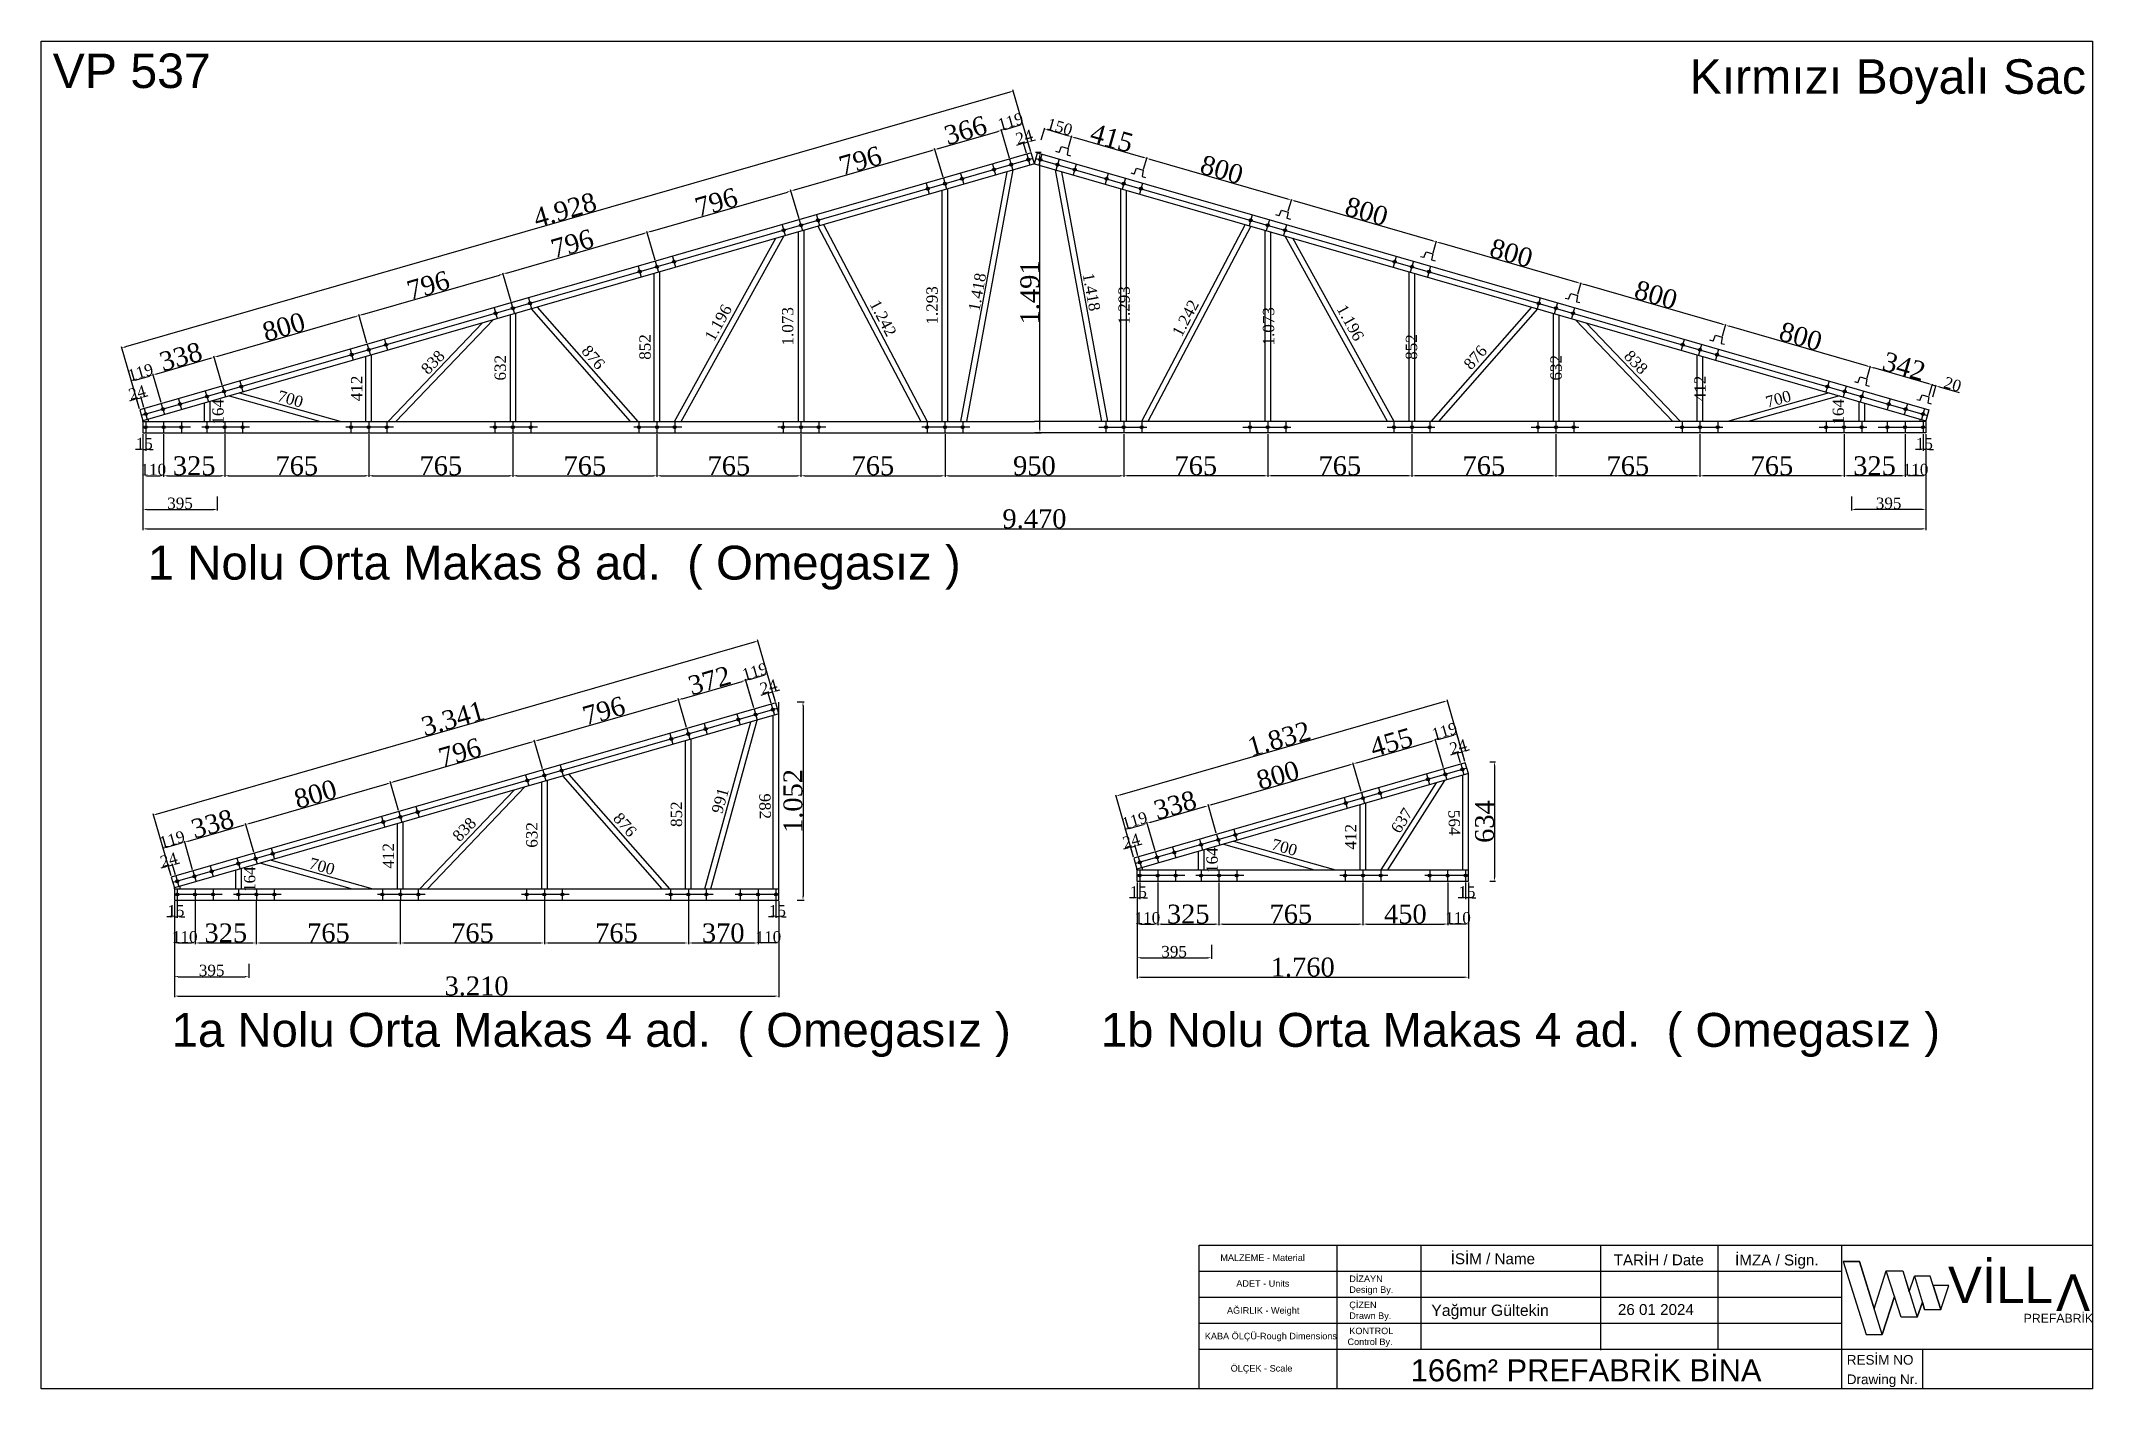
# Model space of a CAD drawing. Header units: millimetres. Extents: x 201962 to 221859, y -224854 to -197588.
# Drawn here: x 209923 to 220821, y -210537 to -203379 of the extents above; entities that cross this region are included whole.
import ezdxf
from ezdxf.enums import TextEntityAlignment as Align

# ---------------------------------------------------------------- set-up
doc = ezdxf.new("R2010")
doc.units = ezdxf.units.MM
doc.header["$MEASUREMENT"] = 0
for name, color, linetype in [('1', 250, 'Continuous'), ('Block1', 255, 'Continuous'), ('DUVAR', 7, 'Continuous'), ('ÖLÇÜLENDİRME', 121, 'Continuous')]:
    doc.layers.add(name, color=color, linetype=linetype)
doc.styles.add('133', font='times.ttf')
doc.styles.get("Standard").update_dxf_attribs({"font": 'arial.ttf'})
doc.dimstyles.new('MAKAS', dxfattribs={"dimscale": 20, "dimtxt": 1.3, "dimasz": 1, "dimexe": 0.3, "dimexo": 0.3, "dimgap": 0.1, "dimtad": 1, "dimrnd": 1, "dimzin": 12, "dimdsep": 46, "dimlunit": 6, "dimtxsty": '133', "dimcen": 0.8, "dimdle": 0.0005, "dimclrd": 4, "dimclre": 6, "dimclrt": 2, "dimazin": 3, "dimtfac": 1, "dimtmove": 0, "dimatfit": 2, "dimldrblk": 'DOTSMALL', "dimfxl": 0, "dimtolj": 1, "dimtzin": 0, "dimarcsym": 0})
doc.dimstyles.new('makas 1', dxfattribs={"dimscale": 20, "dimtxt": 3, "dimasz": 1.2, "dimexe": 0.3, "dimexo": 0.3, "dimgap": 0.1, "dimtad": 1, "dimrnd": 1, "dimzin": 12, "dimdsep": 46, "dimlunit": 6, "dimtxsty": '133', "dimblk": 'NONE', "dimcen": 0.8, "dimdle": 0.0005, "dimse1": 1, "dimse2": 1, "dimsd1": 1, "dimsd2": 1, "dimclrd": 105, "dimclre": 42, "dimclrt": 2, "dimazin": 3, "dimtfac": 1, "dimtmove": 0, "dimatfit": 2, "dimldrblk": 'NONE', "dimfxl": 0, "dimtolj": 1, "dimtzin": 0, "dimarcsym": 0})

msp = doc.modelspace()

# ---------------------------------------------------------------- texts
at = {"attachment_point": 1}
for s, insert, char_height in [('{\\f@Arial Unicode MS|b0|i0|c162|p34;VİLL}', (220050.967, -209887.693), 194.0625), ('{\\f@Arial Unicode MS|b0|i0|c162|p34;PREFABRİK}', (220453.247, -210138.342), 46.575)]:
    msp.add_mtext_dynamic_manual_height_columns(s, width=1137.80697, gutter_width=12.5, heights=[297.917], dxfattribs=dict(at, insert=insert, char_height=char_height))
at = {"insert": (220805.904, -210123.281), "char_height": 194.0625, "attachment_point": 1, "rotation": 180}
msp.add_mtext_dynamic_manual_height_columns('{\\f@Arial Unicode MS|b0|i0|c162|p34;V}', width=1137.80697, gutter_width=12.5, heights=[297.917], dxfattribs=at)
at = {"layer": '1', "color": 0, "lineweight": 25}
for s, height, p in [('MALZEME - Material', 34.6244, (216186.5, -209857.412)), ('İSİM / Name', 57.70734, (217409.882, -209874.776)), ('TARİH / Date', 57.70734, (218275.647, -209880.952)), ('İMZA / Sign.', 57.70734, (218920.455, -209881.568)), ('ADET - Units', 34.6244, (216271.221, -209994.399)), ('DİZAYN', 34.6244, (216871.356, -209969.419)), ('Design By.', 34.6244, (216871.356, -210027.126)), ('AĞIRLIK - Weight', 34.6244, (216221.724, -210137.627)), ('ÇİZEN', 34.6244, (216871.356, -210107.916)), ('Yağmur Gültekin', 60.01563, (217306.85, -210149.482)), ('KABA ÖLÇÜ-Rough Dimensions', 34.6244, (216104.142, -210273.759)), ('Drawn By.', 34.6244, (216871.356, -210165.623)), ('KONTROL', 34.6244, (216871.356, -210246.414)), ('Control By.', 34.6244, (216861.946, -210304.121)), ('ÖLÇEK - Scale', 34.6244, (216241.282, -210445.087)), ('RESİM NO', 51.2954, (219513.705, -210408.47)), ('Drawing Nr.', 51.29541, (219513.705, -210511.77))]:
    msp.add_text(s, height=height, dxfattribs=at).set_placement(p)
msp.add_text('26 01 2024', height=57.7073, dxfattribs=at).set_placement((218701.558, -210144.424), align=Align.RIGHT)
msp.add_text('166m² PREFABRİK BİNA', height=117.07034, dxfattribs=at).set_placement((218129.256, -210497.035), align=Align.CENTER)
at = {"layer": 'ÖLÇÜLENDİRME', "color": 2}
msp.add_text('VP 537', height=183.279, dxfattribs=at).set_placement((209984.564, -203628.645))
at = {"layer": 'ÖLÇÜLENDİRME', "color": 2, "attachment_point": 1}
for s, insert, char_height, width in [('Kırmızı Boyalı Sac', (218678.752, -203475.887), 183.27904, 7657.25151), ('1 Nolu Orta Makas 8 ad.  ( Omegasız )', (210489.621, -206059.166), 180, 11477.02618), ('1a Nolu Orta Makas 4 ad.  ( Omegasız )', (210616.15, -208540.427), 180, 11477.02618), ('1b Nolu Orta Makas 4 ad.  ( Omegasız )', (215551.672, -208540.427), 180, 11477.02618)]:
    msp.add_mtext(s, dxfattribs=dict(at, insert=insert, char_height=char_height, width=width))

# ---------------------------------------------------------------- blocks, each defined once
blk = doc.blocks.new('*D9528')
at = {"layer": 'Defpoints', "color": 0}
for p in [(210453, -205273), (210447, -205338), (210470, -205331)]:
    blk.add_point(p, dxfattribs=at)
at = {"layer": 'ÖLÇÜLENDİRME', "color": 4, "lineweight": -2, "ltscale": 0.5}
for p, q in [((210411, -205285), (210392, -205291)), ((210430, -205280), (210453, -205273)), ((210473, -205267), (210492, -205262))]:
    blk.add_line(p, q, dxfattribs=at)
at = {"layer": 'ÖLÇÜLENDİRME', "color": 6, "lineweight": -2, "ltscale": 0.5}
for p, q in [((210445, -205332), (210428, -205274)), ((210469, -205326), (210452, -205267))]:
    blk.add_line(p, q, dxfattribs=at)
at = {"layer": 'ÖLÇÜLENDİRME', "color": 4}
for points in [[(210412, -205288), (210410, -205282), (210430, -205280)], [(210472, -205264), (210474, -205271), (210453, -205273)]]:
    blk.add_solid(points, dxfattribs=at)
at = {"layer": 'ÖLÇÜLENDİRME', "color": 2, "insert": (210433, -205246), "char_height": 60, "attachment_point": 5, "rotation": 16.0764, "style": '133'}
blk.add_mtext('\\A1;24', dxfattribs=at)
blk = doc.blocks.new('_DotSmall')
at = {"color": 0, "linetype": 'ByBlock', "const_width": 0.5}
blk.add_lwpolyline([(-0.0625, 0, 1), (0.0625, 0, 1)], format="xyb", close=True, dxfattribs=at)
blk = doc.blocks.new('*D9529')
at = {"layer": 'Defpoints', "color": 0}
for p in [(210518, -205152), (210562, -205305), (210447, -205338)]:
    blk.add_point(p, dxfattribs=at)
at = {"layer": 'ÖLÇÜLENDİRME', "color": 6, "lineweight": -2, "ltscale": 0.5}
for p, q in [((210445, -205332), (210401, -205180)), ((210560, -205299), (210516, -205147))]:
    blk.add_line(p, q, dxfattribs=at)
at = {"layer": 'ÖLÇÜLENDİRME', "color": 4, "lineweight": -2, "ltscale": 0.5}
blk.add_line((210422, -205180), (210498, -205158), dxfattribs=at)
at = {"layer": 'ÖLÇÜLENDİRME', "color": 4}
for points in [[(210421, -205177), (210423, -205183), (210403, -205185)], [(210499, -205161), (210497, -205155), (210518, -205152)]]:
    blk.add_solid(points, dxfattribs=at)
at = {"layer": 'ÖLÇÜLENDİRME', "color": 2, "insert": (210451, -205138), "char_height": 60, "attachment_point": 5, "rotation": 16.0764, "style": '133'}
blk.add_mtext('\\A1;119', dxfattribs=at)
blk = doc.blocks.new('*D9530')
at = {"layer": 'Defpoints', "color": 0}
for p in [(210843, -205059), (210887, -205211), (210562, -205305)]:
    blk.add_point(p, dxfattribs=at)
at = {"layer": 'ÖLÇÜLENDİRME', "color": 4, "lineweight": -2, "ltscale": 0.5}
blk.add_line((210537, -205147), (210823, -205064), dxfattribs=at)
at = {"layer": 'ÖLÇÜLENDİRME', "color": 6, "lineweight": -2, "ltscale": 0.5}
for p, q in [((210885, -205206), (210841, -205053)), ((210560, -205299), (210516, -205147))]:
    blk.add_line(p, q, dxfattribs=at)
at = {"layer": 'ÖLÇÜLENDİRME', "color": 4}
for points in [[(210824, -205067), (210822, -205061), (210843, -205059)], [(210536, -205144), (210538, -205150), (210518, -205152)]]:
    blk.add_solid(points, dxfattribs=at)
at = {"layer": 'ÖLÇÜLENDİRME', "color": 2, "insert": (210665, -205055), "char_height": 100, "attachment_point": 5, "rotation": 16.0764, "style": '133'}
blk.add_mtext('\\A1;338', dxfattribs=at)
blk = doc.blocks.new('*D9531')
at = {"layer": 'Defpoints', "color": 0}
for p in [(211611, -204837), (211655, -204990), (210887, -205211)]:
    blk.add_point(p, dxfattribs=at)
at = {"layer": 'ÖLÇÜLENDİRME', "color": 4, "lineweight": -2, "ltscale": 0.5}
blk.add_line((210862, -205053), (211592, -204842), dxfattribs=at)
at = {"layer": 'ÖLÇÜLENDİRME', "color": 6, "lineweight": -2, "ltscale": 0.5}
for p, q in [((211654, -204984), (211610, -204831)), ((210885, -205206), (210841, -205053))]:
    blk.add_line(p, q, dxfattribs=at)
at = {"layer": 'ÖLÇÜLENDİRME', "color": 4}
for points in [[(211593, -204846), (211591, -204839), (211611, -204837)], [(210861, -205050), (210863, -205056), (210842, -205058)]]:
    blk.add_solid(points, dxfattribs=at)
at = {"layer": 'ÖLÇÜLENDİRME', "color": 2, "insert": (211212, -204897), "char_height": 100, "attachment_point": 5, "rotation": 16.0764, "style": '133'}
blk.add_mtext('\\A1;800', dxfattribs=at)
blk = doc.blocks.new('*D9532')
at = {"layer": 'Defpoints', "color": 0}
for p in [(212376, -204616), (212420, -204769), (211655, -204990)]:
    blk.add_point(p, dxfattribs=at)
at = {"layer": 'ÖLÇÜLENDİRME', "color": 4, "lineweight": -2, "ltscale": 0.5}
blk.add_line((211630, -204831), (212357, -204622), dxfattribs=at)
at = {"layer": 'ÖLÇÜLENDİRME', "color": 6, "lineweight": -2, "ltscale": 0.5}
for p, q in [((212419, -204764), (212375, -204611)), ((211654, -204984), (211610, -204831))]:
    blk.add_line(p, q, dxfattribs=at)
at = {"layer": 'ÖLÇÜLENDİRME', "color": 4}
for points in [[(212358, -204625), (212356, -204619), (212376, -204616)], [(211629, -204828), (211631, -204834), (211611, -204837)]]:
    blk.add_solid(points, dxfattribs=at)
at = {"layer": 'ÖLÇÜLENDİRME', "color": 2, "insert": (211979, -204676), "char_height": 100, "attachment_point": 5, "rotation": 16.0764, "style": '133'}
blk.add_mtext('\\A1;796', dxfattribs=at)
blk = doc.blocks.new('*D9533')
at = {"layer": 'Defpoints', "color": 0}
for p in [(213141, -204396), (213185, -204549), (212420, -204769)]:
    blk.add_point(p, dxfattribs=at)
at = {"layer": 'ÖLÇÜLENDİRME', "color": 4, "lineweight": -2, "ltscale": 0.5}
blk.add_line((212395, -204611), (213122, -204401), dxfattribs=at)
at = {"layer": 'ÖLÇÜLENDİRME', "color": 6, "lineweight": -2, "ltscale": 0.5}
for p, q in [((213184, -204543), (213140, -204390)), ((212419, -204764), (212375, -204611))]:
    blk.add_line(p, q, dxfattribs=at)
at = {"layer": 'ÖLÇÜLENDİRME', "color": 4}
for points in [[(213123, -204405), (213121, -204398), (213141, -204396)], [(212394, -204608), (212396, -204614), (212376, -204616)]]:
    blk.add_solid(points, dxfattribs=at)
at = {"layer": 'ÖLÇÜLENDİRME', "color": 2, "insert": (212744, -204455), "char_height": 100, "attachment_point": 5, "rotation": 16.0764, "style": '133'}
blk.add_mtext('\\A1;796', dxfattribs=at)
blk = doc.blocks.new('*D9534')
at = {"layer": 'Defpoints', "color": 0}
for p in [(213906, -204175), (213950, -204328), (213185, -204549)]:
    blk.add_point(p, dxfattribs=at)
at = {"layer": 'ÖLÇÜLENDİRME', "color": 4, "lineweight": -2, "ltscale": 0.5}
blk.add_line((213160, -204390), (213887, -204181), dxfattribs=at)
at = {"layer": 'ÖLÇÜLENDİRME', "color": 6, "lineweight": -2, "ltscale": 0.5}
for p, q in [((213949, -204323), (213904, -204170)), ((213184, -204543), (213140, -204390))]:
    blk.add_line(p, q, dxfattribs=at)
at = {"layer": 'ÖLÇÜLENDİRME', "color": 4}
for points in [[(213888, -204184), (213886, -204178), (213906, -204175)], [(213159, -204387), (213161, -204393), (213141, -204396)]]:
    blk.add_solid(points, dxfattribs=at)
at = {"layer": 'ÖLÇÜLENDİRME', "color": 2, "insert": (213509, -204235), "char_height": 100, "attachment_point": 5, "rotation": 16.0764, "style": '133'}
blk.add_mtext('\\A1;796', dxfattribs=at)
blk = doc.blocks.new('*D9535')
at = {"layer": 'Defpoints', "color": 0}
for p in [(214671, -203955), (214715, -204108), (213950, -204328)]:
    blk.add_point(p, dxfattribs=at)
at = {"layer": 'ÖLÇÜLENDİRME', "color": 4, "lineweight": -2, "ltscale": 0.5}
blk.add_line((213925, -204170), (214652, -203960), dxfattribs=at)
at = {"layer": 'ÖLÇÜLENDİRME', "color": 6, "lineweight": -2, "ltscale": 0.5}
for p, q in [((214714, -204102), (214669, -203949)), ((213949, -204323), (213904, -204170))]:
    blk.add_line(p, q, dxfattribs=at)
at = {"layer": 'ÖLÇÜLENDİRME', "color": 4}
for points in [[(214653, -203964), (214651, -203957), (214671, -203955)], [(213924, -204167), (213926, -204173), (213906, -204175)]]:
    blk.add_solid(points, dxfattribs=at)
at = {"layer": 'ÖLÇÜLENDİRME', "color": 2, "insert": (214274, -204014), "char_height": 100, "attachment_point": 5, "rotation": 16.0764, "style": '133'}
blk.add_mtext('\\A1;796', dxfattribs=at)
blk = doc.blocks.new('*D9536')
at = {"layer": 'Defpoints', "color": 0}
for p in [(215023, -203853), (215067, -204006), (214715, -204108)]:
    blk.add_point(p, dxfattribs=at)
at = {"layer": 'ÖLÇÜLENDİRME', "color": 4, "lineweight": -2, "ltscale": 0.5}
blk.add_line((214690, -203949), (215004, -203859), dxfattribs=at)
at = {"layer": 'ÖLÇÜLENDİRME', "color": 6, "lineweight": -2, "ltscale": 0.5}
for p, q in [((215066, -204001), (215022, -203848)), ((214714, -204102), (214669, -203949))]:
    blk.add_line(p, q, dxfattribs=at)
at = {"layer": 'ÖLÇÜLENDİRME', "color": 4}
for points in [[(215005, -203862), (215003, -203856), (215023, -203853)], [(214689, -203946), (214691, -203953), (214671, -203955)]]:
    blk.add_solid(points, dxfattribs=at)
at = {"layer": 'ÖLÇÜLENDİRME', "color": 2, "insert": (214833, -203853), "char_height": 100, "attachment_point": 5, "rotation": 16.0764, "style": '133'}
blk.add_mtext('\\A1;366', dxfattribs=at)
blk = doc.blocks.new('*D9537')
at = {"layer": 'Defpoints', "color": 0}
for p in [(215138, -203821), (215067, -204006), (215182, -203973)]:
    blk.add_point(p, dxfattribs=at)
at = {"layer": 'ÖLÇÜLENDİRME', "color": 6, "lineweight": -2, "ltscale": 0.5}
for p, q in [((215066, -204001), (215022, -203848)), ((215180, -203968), (215136, -203815))]:
    blk.add_line(p, q, dxfattribs=at)
at = {"layer": 'ÖLÇÜLENDİRME', "color": 4, "lineweight": -2, "ltscale": 0.5}
blk.add_line((215043, -203848), (215119, -203826), dxfattribs=at)
at = {"layer": 'ÖLÇÜLENDİRME', "color": 4}
for points in [[(215042, -203845), (215044, -203851), (215023, -203854)], [(215120, -203830), (215118, -203823), (215138, -203821)]]:
    blk.add_solid(points, dxfattribs=at)
at = {"layer": 'ÖLÇÜLENDİRME', "color": 2, "insert": (215072, -203806), "char_height": 60, "attachment_point": 5, "rotation": 16.0764, "style": '133'}
blk.add_mtext('\\A1;119', dxfattribs=at)
blk = doc.blocks.new('*D9538')
at = {"layer": 'Defpoints', "color": 0}
for p in [(215159, -203980), (215165, -203915), (215182, -203973)]:
    blk.add_point(p, dxfattribs=at)
at = {"layer": 'ÖLÇÜLENDİRME', "color": 6, "lineweight": -2, "ltscale": 0.5}
for p, q in [((215180, -203968), (215163, -203909)), ((215157, -203974), (215140, -203916))]:
    blk.add_line(p, q, dxfattribs=at)
at = {"layer": 'ÖLÇÜLENDİRME', "color": 4, "lineweight": -2, "ltscale": 0.5}
for p, q in [((215184, -203909), (215204, -203904)), ((215123, -203927), (215103, -203933)), ((215142, -203922), (215165, -203915))]:
    blk.add_line(p, q, dxfattribs=at)
at = {"layer": 'ÖLÇÜLENDİRME', "color": 4}
for points in [[(215183, -203906), (215185, -203913), (215165, -203915)], [(215124, -203930), (215122, -203924), (215142, -203922)]]:
    blk.add_solid(points, dxfattribs=at)
at = {"layer": 'ÖLÇÜLENDİRME', "color": 2, "insert": (215145, -203888), "char_height": 60, "attachment_point": 5, "rotation": 16.0764, "style": '133'}
blk.add_mtext('\\A1;24', dxfattribs=at)
blk = doc.blocks.new('*D9539')
at = {"layer": 'Defpoints', "color": 0}
for p in [(215182, -203973), (210352, -205009), (210447, -205338)]:
    blk.add_point(p, dxfattribs=at)
at = {"layer": 'ÖLÇÜLENDİRME', "color": 4, "lineweight": -2, "ltscale": 0.5}
blk.add_line((215068, -203650), (210371, -205003), dxfattribs=at)
at = {"layer": 'ÖLÇÜLENDİRME', "color": 6, "lineweight": -2, "ltscale": 0.5}
for p, q in [((215180, -203968), (215085, -203639)), ((210445, -205332), (210350, -205003))]:
    blk.add_line(p, q, dxfattribs=at)
at = {"layer": 'ÖLÇÜLENDİRME', "color": 4}
for points in [[(215069, -203653), (215067, -203647), (215087, -203644)], [(210370, -205000), (210372, -205007), (210352, -205009)]]:
    blk.add_solid(points, dxfattribs=at)
at = {"layer": 'ÖLÇÜLENDİRME', "color": 2, "insert": (212705, -204276), "char_height": 100, "attachment_point": 5, "rotation": 16.0764, "style": '133'}
blk.add_mtext('\\A1;4.928', dxfattribs=at)
blk = doc.blocks.new('*D9540')
at = {"layer": 'Defpoints', "color": 0}
for p in [(210464, -205460), (210479, -205460), (210479, -205549)]:
    blk.add_point(p, dxfattribs=at)
at = {"layer": 'ÖLÇÜLENDİRME', "color": 6, "lineweight": -2, "ltscale": 0.5}
for p, q in [((210464, -205466), (210464, -205555)), ((210479, -205466), (210479, -205555))]:
    blk.add_line(p, q, dxfattribs=at)
at = {"layer": 'ÖLÇÜLENDİRME', "color": 4, "lineweight": -2, "ltscale": 0.5}
for p, q in [((210444, -205549), (210424, -205549)), ((210464, -205549), (210479, -205549)), ((210499, -205549), (210519, -205549))]:
    blk.add_line(p, q, dxfattribs=at)
at = {"layer": 'ÖLÇÜLENDİRME', "color": 4}
for points in [[(210444, -205552), (210444, -205546), (210464, -205549)], [(210499, -205546), (210499, -205552), (210479, -205549)]]:
    blk.add_solid(points, dxfattribs=at)
at = {"layer": 'ÖLÇÜLENDİRME', "color": 2, "insert": (210471, -205517), "char_height": 60, "attachment_point": 5, "style": '133'}
blk.add_mtext('\\A1;15', dxfattribs=at)
blk = doc.blocks.new('*D9541')
at = {"layer": 'Defpoints', "color": 0}
for p in [(210464, -205460), (210574, -205460), (210574, -205688)]:
    blk.add_point(p, dxfattribs=at)
at = {"layer": 'ÖLÇÜLENDİRME', "color": 6, "lineweight": -2, "ltscale": 0.5}
for p, q in [((210464, -205466), (210464, -205694)), ((210574, -205466), (210574, -205694))]:
    blk.add_line(p, q, dxfattribs=at)
at = {"layer": 'ÖLÇÜLENDİRME', "color": 4, "lineweight": -2, "ltscale": 0.5}
blk.add_line((210484, -205688), (210554, -205688), dxfattribs=at)
at = {"layer": 'ÖLÇÜLENDİRME', "color": 4}
for points in [[(210484, -205684), (210484, -205691), (210464, -205688)], [(210554, -205691), (210554, -205684), (210574, -205688)]]:
    blk.add_solid(points, dxfattribs=at)
at = {"layer": 'ÖLÇÜLENDİRME', "color": 2, "insert": (210519, -205655), "char_height": 60, "attachment_point": 5, "style": '133'}
blk.add_mtext('\\A1;110', dxfattribs=at)
blk = doc.blocks.new('*D9542')
at = {"layer": 'Defpoints', "color": 0}
for p in [(210574, -205460), (210899, -205460), (210899, -205688)]:
    blk.add_point(p, dxfattribs=at)
at = {"layer": 'ÖLÇÜLENDİRME', "color": 6, "lineweight": -2, "ltscale": 0.5}
for p, q in [((210574, -205466), (210574, -205694)), ((210899, -205466), (210899, -205694))]:
    blk.add_line(p, q, dxfattribs=at)
at = {"layer": 'ÖLÇÜLENDİRME', "color": 4, "lineweight": -2, "ltscale": 0.5}
blk.add_line((210594, -205688), (210879, -205688), dxfattribs=at)
at = {"layer": 'ÖLÇÜLENDİRME', "color": 4}
for points in [[(210594, -205684), (210594, -205691), (210574, -205688)], [(210879, -205691), (210879, -205684), (210899, -205688)]]:
    blk.add_solid(points, dxfattribs=at)
at = {"layer": 'ÖLÇÜLENDİRME', "color": 2, "insert": (210736, -205635), "char_height": 100, "attachment_point": 5, "style": '133'}
blk.add_mtext('\\A1;325', dxfattribs=at)
blk = doc.blocks.new('*D9543')
at = {"layer": 'Defpoints', "color": 0}
for p in [(210899, -205460), (211664, -205460), (211664, -205688)]:
    blk.add_point(p, dxfattribs=at)
at = {"layer": 'ÖLÇÜLENDİRME', "color": 6, "lineweight": -2, "ltscale": 0.5}
for p, q in [((210899, -205466), (210899, -205694)), ((211664, -205466), (211664, -205694))]:
    blk.add_line(p, q, dxfattribs=at)
at = {"layer": 'ÖLÇÜLENDİRME', "color": 4, "lineweight": -2, "ltscale": 0.5}
blk.add_line((210919, -205688), (211644, -205688), dxfattribs=at)
at = {"layer": 'ÖLÇÜLENDİRME', "color": 4}
for points in [[(210919, -205684), (210919, -205691), (210899, -205688)], [(211644, -205691), (211644, -205684), (211664, -205688)]]:
    blk.add_solid(points, dxfattribs=at)
at = {"layer": 'ÖLÇÜLENDİRME', "color": 2, "insert": (211281, -205635), "char_height": 100, "attachment_point": 5, "style": '133'}
blk.add_mtext('\\A1;765', dxfattribs=at)
blk = doc.blocks.new('*D9544')
at = {"layer": 'Defpoints', "color": 0}
for p in [(211664, -205460), (212429, -205460), (212429, -205688)]:
    blk.add_point(p, dxfattribs=at)
at = {"layer": 'ÖLÇÜLENDİRME', "color": 6, "lineweight": -2, "ltscale": 0.5}
for p, q in [((211664, -205466), (211664, -205694)), ((212429, -205466), (212429, -205694))]:
    blk.add_line(p, q, dxfattribs=at)
at = {"layer": 'ÖLÇÜLENDİRME', "color": 4, "lineweight": -2, "ltscale": 0.5}
blk.add_line((211684, -205688), (212409, -205688), dxfattribs=at)
at = {"layer": 'ÖLÇÜLENDİRME', "color": 4}
for points in [[(211684, -205684), (211684, -205691), (211664, -205688)], [(212409, -205691), (212409, -205684), (212429, -205688)]]:
    blk.add_solid(points, dxfattribs=at)
at = {"layer": 'ÖLÇÜLENDİRME', "color": 2, "insert": (212046, -205635), "char_height": 100, "attachment_point": 5, "style": '133'}
blk.add_mtext('\\A1;765', dxfattribs=at)
blk = doc.blocks.new('*D9545')
at = {"layer": 'Defpoints', "color": 0}
for p in [(212429, -205460), (213194, -205460), (213194, -205688)]:
    blk.add_point(p, dxfattribs=at)
at = {"layer": 'ÖLÇÜLENDİRME', "color": 6, "lineweight": -2, "ltscale": 0.5}
for p, q in [((212429, -205466), (212429, -205694)), ((213194, -205466), (213194, -205694))]:
    blk.add_line(p, q, dxfattribs=at)
at = {"layer": 'ÖLÇÜLENDİRME', "color": 4, "lineweight": -2, "ltscale": 0.5}
blk.add_line((212449, -205688), (213174, -205688), dxfattribs=at)
at = {"layer": 'ÖLÇÜLENDİRME', "color": 4}
for points in [[(212449, -205684), (212449, -205691), (212429, -205688)], [(213174, -205691), (213174, -205684), (213194, -205688)]]:
    blk.add_solid(points, dxfattribs=at)
at = {"layer": 'ÖLÇÜLENDİRME', "color": 2, "insert": (212811, -205635), "char_height": 100, "attachment_point": 5, "style": '133'}
blk.add_mtext('\\A1;765', dxfattribs=at)
blk = doc.blocks.new('*D9546')
at = {"layer": 'Defpoints', "color": 0}
for p in [(213194, -205460), (213959, -205460), (213959, -205688)]:
    blk.add_point(p, dxfattribs=at)
at = {"layer": 'ÖLÇÜLENDİRME', "color": 6, "lineweight": -2, "ltscale": 0.5}
for p, q in [((213194, -205466), (213194, -205694)), ((213959, -205466), (213959, -205694))]:
    blk.add_line(p, q, dxfattribs=at)
at = {"layer": 'ÖLÇÜLENDİRME', "color": 4, "lineweight": -2, "ltscale": 0.5}
blk.add_line((213214, -205688), (213939, -205688), dxfattribs=at)
at = {"layer": 'ÖLÇÜLENDİRME', "color": 4}
for points in [[(213214, -205684), (213214, -205691), (213194, -205688)], [(213939, -205691), (213939, -205684), (213959, -205688)]]:
    blk.add_solid(points, dxfattribs=at)
at = {"layer": 'ÖLÇÜLENDİRME', "color": 2, "insert": (213576, -205635), "char_height": 100, "attachment_point": 5, "style": '133'}
blk.add_mtext('\\A1;765', dxfattribs=at)
blk = doc.blocks.new('*D9547')
at = {"layer": 'Defpoints', "color": 0}
for p in [(213959, -205460), (214724, -205460), (214724, -205688)]:
    blk.add_point(p, dxfattribs=at)
at = {"layer": 'ÖLÇÜLENDİRME', "color": 6, "lineweight": -2, "ltscale": 0.5}
for p, q in [((213959, -205466), (213959, -205694)), ((214724, -205466), (214724, -205694))]:
    blk.add_line(p, q, dxfattribs=at)
at = {"layer": 'ÖLÇÜLENDİRME', "color": 4, "lineweight": -2, "ltscale": 0.5}
blk.add_line((213979, -205688), (214704, -205688), dxfattribs=at)
at = {"layer": 'ÖLÇÜLENDİRME', "color": 4}
for points in [[(213979, -205684), (213979, -205691), (213959, -205688)], [(214704, -205691), (214704, -205684), (214724, -205688)]]:
    blk.add_solid(points, dxfattribs=at)
at = {"layer": 'ÖLÇÜLENDİRME', "color": 2, "insert": (214341, -205635), "char_height": 100, "attachment_point": 5, "style": '133'}
blk.add_mtext('\\A1;765', dxfattribs=at)
blk = doc.blocks.new('*D9549')
at = {"layer": 'Defpoints', "color": 0}
for p in [(210464, -205792), (210859, -205792), (210859, -205867)]:
    blk.add_point(p, dxfattribs=at)
at = {"layer": 'ÖLÇÜLENDİRME', "color": 6, "lineweight": -2, "ltscale": 0.5}
for p, q in [((210464, -205798), (210464, -205873)), ((210859, -205798), (210859, -205873))]:
    blk.add_line(p, q, dxfattribs=at)
at = {"layer": 'ÖLÇÜLENDİRME', "color": 4, "lineweight": -2, "ltscale": 0.5}
blk.add_line((210484, -205867), (210839, -205867), dxfattribs=at)
at = {"layer": 'ÖLÇÜLENDİRME', "color": 4}
for points in [[(210484, -205863), (210484, -205870), (210464, -205867)], [(210839, -205870), (210839, -205863), (210859, -205867)]]:
    blk.add_solid(points, dxfattribs=at)
at = {"layer": 'ÖLÇÜLENDİRME', "color": 2, "insert": (210661, -205834), "char_height": 60, "attachment_point": 5, "style": '133'}
blk.add_mtext('\\A1;395', dxfattribs=at)
blk = doc.blocks.new('*D9550')
at = {"layer": 'Defpoints', "color": 0}
for p in [(210464, -205603), (219934, -205580), (219934, -205970)]:
    blk.add_point(p, dxfattribs=at)
at = {"layer": 'ÖLÇÜLENDİRME', "color": 6, "lineweight": -2, "ltscale": 0.5}
for p, q in [((210464, -205609), (210464, -205976)), ((219934, -205586), (219934, -205976))]:
    blk.add_line(p, q, dxfattribs=at)
at = {"layer": 'ÖLÇÜLENDİRME', "color": 4, "lineweight": -2, "ltscale": 0.5}
blk.add_line((210484, -205970), (219914, -205970), dxfattribs=at)
at = {"layer": 'ÖLÇÜLENDİRME', "color": 4}
for points in [[(210484, -205966), (210484, -205973), (210464, -205970)], [(219914, -205973), (219914, -205966), (219934, -205970)]]:
    blk.add_solid(points, dxfattribs=at)
at = {"layer": 'ÖLÇÜLENDİRME', "color": 2, "insert": (215199, -205917), "char_height": 100, "attachment_point": 5, "style": '133'}
blk.add_mtext('\\A1;9.470', dxfattribs=at)
blk = doc.blocks.new('*D9551')
at = {"layer": 'Defpoints', "color": 0}
for p in [(210804, -205266), (210804, -205430), (210896, -205430)]:
    blk.add_point(p, dxfattribs=at)
at = {"layer": 'Block1', "color": 2, "insert": (210863, -205348), "char_height": 60, "attachment_point": 5, "rotation": 90, "style": '133'}
blk.add_mtext('\\A1;164', dxfattribs=at)
blk = doc.blocks.new('_None')
blk = doc.blocks.new('*D9552')
at = {"layer": 'Defpoints', "color": 0}
for p in [(210901, -205217), (210895, -205240), (211569, -205430)]:
    blk.add_point(p, dxfattribs=at)
at = {"layer": 'Block1', "color": 2, "insert": (211247, -205280), "char_height": 60, "attachment_point": 5, "rotation": 344.2531, "style": '133'}
blk.add_mtext('\\A1;700', dxfattribs=at)
blk = doc.blocks.new('*D9553')
at = {"layer": 'Defpoints', "color": 0}
for p in [(211631, -205019), (211664, -205019), (211664, -205430)]:
    blk.add_point(p, dxfattribs=at)
at = {"layer": 'Block1', "color": 2, "insert": (211599, -205224), "char_height": 60, "attachment_point": 5, "rotation": 90, "style": '133'}
blk.add_mtext('\\A1;412', dxfattribs=at)
blk = doc.blocks.new('*D9554')
at = {"layer": 'Defpoints', "color": 0}
for p in [(212316, -204804), (212337, -204824), (211759, -205430)]:
    blk.add_point(p, dxfattribs=at)
at = {"layer": 'Block1', "color": 2, "insert": (212004, -205085), "char_height": 60, "attachment_point": 5, "rotation": 46.3033, "style": '133'}
blk.add_mtext('\\A1;838', dxfattribs=at)
blk = doc.blocks.new('*D9555')
at = {"layer": 'Defpoints', "color": 0}
for p in [(212395, -204798), (212429, -204798), (212429, -205430)]:
    blk.add_point(p, dxfattribs=at)
at = {"layer": 'Block1', "color": 2, "insert": (212362, -205114), "char_height": 60, "attachment_point": 5, "rotation": 90, "style": '133'}
blk.add_mtext('\\A1;632', dxfattribs=at)
blk = doc.blocks.new('*D9556')
at = {"layer": 'Defpoints', "color": 0}
for p in [(212520, -204772), (212543, -204752), (213099, -205430)]:
    blk.add_point(p, dxfattribs=at)
at = {"layer": 'Block1', "color": 2, "insert": (212856, -205059), "char_height": 60, "attachment_point": 5, "rotation": 311.32, "style": '133'}
blk.add_mtext('\\A1;876', dxfattribs=at)
blk = doc.blocks.new('*D9557')
at = {"layer": 'Defpoints', "color": 0}
for p in [(213163, -204578), (213194, -204578), (213194, -205430)]:
    blk.add_point(p, dxfattribs=at)
at = {"layer": 'Block1', "color": 2, "insert": (213131, -205004), "char_height": 60, "attachment_point": 5, "rotation": 90, "style": '133'}
blk.add_mtext('\\A1;852', dxfattribs=at)
blk = doc.blocks.new('*D9558')
at = {"layer": 'Defpoints', "color": 0}
for p in [(213838, -204367), (213867, -204384), (213289, -205430)]:
    blk.add_point(p, dxfattribs=at)
at = {"layer": 'Block1', "color": 2, "insert": (213520, -204875), "char_height": 60, "attachment_point": 5, "rotation": 61.0595, "style": '133'}
blk.add_mtext('\\A1;1.196', dxfattribs=at)
blk = doc.blocks.new('*D9559')
at = {"layer": 'Defpoints', "color": 0}
for p in [(213922, -204357), (213959, -204357), (213959, -205430)]:
    blk.add_point(p, dxfattribs=at)
at = {"layer": 'Block1', "color": 2, "insert": (213889, -204894), "char_height": 60, "attachment_point": 5, "rotation": 90, "style": '133'}
blk.add_mtext('\\A1;1.073', dxfattribs=at)
blk = doc.blocks.new('*D9560')
at = {"layer": 'Defpoints', "color": 0}
for p in [(214050, -204331), (214629, -205430), (214656, -205416)]:
    blk.add_point(p, dxfattribs=at)
at = {"layer": 'Block1', "color": 2, "insert": (214395, -204851), "char_height": 60, "attachment_point": 5, "rotation": 297.7661, "style": '133'}
blk.add_mtext('\\A1;1.242', dxfattribs=at)
blk = doc.blocks.new('*D9561')
at = {"layer": 'Defpoints', "color": 0}
for p in [(214689, -204137), (214724, -204137), (214724, -205430)]:
    blk.add_point(p, dxfattribs=at)
at = {"layer": 'Block1', "color": 2, "insert": (214656, -204783), "char_height": 60, "attachment_point": 5, "rotation": 90, "style": '133'}
blk.add_mtext('\\A1;1.293', dxfattribs=at)
blk = doc.blocks.new('*D9594')
at = {"layer": 'Defpoints', "color": 0}
for p in [(215139, -204035), (214799, -205415), (214882, -205430)]:
    blk.add_point(p, dxfattribs=at)
at = {"layer": 'Block1', "color": 2, "insert": (214896, -204712), "char_height": 60, "attachment_point": 5, "rotation": 79.5562, "style": '133'}
blk.add_mtext('\\A1;1.418', dxfattribs=at)
blk = doc.blocks.new('*D9607')
at = {"layer": 'Defpoints', "color": 0}
for p in [(219919, -205460), (219934, -205460), (219919, -205549)]:
    blk.add_point(p, dxfattribs=at)
at = {"layer": 'ÖLÇÜLENDİRME', "color": 6, "lineweight": -2, "ltscale": 0.5}
for p, q in [((219919, -205466), (219919, -205555)), ((219934, -205466), (219934, -205555))]:
    blk.add_line(p, q, dxfattribs=at)
at = {"layer": 'ÖLÇÜLENDİRME', "color": 4, "lineweight": -2, "ltscale": 0.5}
for p, q in [((219899, -205549), (219879, -205549)), ((219934, -205549), (219919, -205549)), ((219954, -205549), (219974, -205549))]:
    blk.add_line(p, q, dxfattribs=at)
at = {"layer": 'ÖLÇÜLENDİRME', "color": 4}
for points in [[(219899, -205552), (219899, -205546), (219919, -205549)], [(219954, -205546), (219954, -205552), (219934, -205549)]]:
    blk.add_solid(points, dxfattribs=at)
at = {"layer": 'ÖLÇÜLENDİRME', "color": 2, "insert": (219926, -205517), "char_height": 60, "attachment_point": 5, "style": '133'}
blk.add_mtext('\\A1;15', dxfattribs=at)
blk = doc.blocks.new('*D9608')
at = {"layer": 'Defpoints', "color": 0}
for p in [(219824, -205460), (219934, -205460), (219824, -205688)]:
    blk.add_point(p, dxfattribs=at)
at = {"layer": 'ÖLÇÜLENDİRME', "color": 6, "lineweight": -2, "ltscale": 0.5}
for p, q in [((219824, -205466), (219824, -205694)), ((219934, -205466), (219934, -205694))]:
    blk.add_line(p, q, dxfattribs=at)
at = {"layer": 'ÖLÇÜLENDİRME', "color": 4, "lineweight": -2, "ltscale": 0.5}
blk.add_line((219914, -205688), (219844, -205688), dxfattribs=at)
at = {"layer": 'ÖLÇÜLENDİRME', "color": 4}
for points in [[(219844, -205684), (219844, -205691), (219824, -205688)], [(219914, -205691), (219914, -205684), (219934, -205688)]]:
    blk.add_solid(points, dxfattribs=at)
at = {"layer": 'ÖLÇÜLENDİRME', "color": 2, "insert": (219879, -205655), "char_height": 60, "attachment_point": 5, "style": '133'}
blk.add_mtext('\\A1;110', dxfattribs=at)
blk = doc.blocks.new('*D9609')
at = {"layer": 'Defpoints', "color": 0}
for p in [(219499, -205460), (219824, -205460), (219499, -205688)]:
    blk.add_point(p, dxfattribs=at)
at = {"layer": 'ÖLÇÜLENDİRME', "color": 6, "lineweight": -2, "ltscale": 0.5}
for p, q in [((219499, -205466), (219499, -205694)), ((219824, -205466), (219824, -205694))]:
    blk.add_line(p, q, dxfattribs=at)
at = {"layer": 'ÖLÇÜLENDİRME', "color": 4, "lineweight": -2, "ltscale": 0.5}
blk.add_line((219804, -205688), (219519, -205688), dxfattribs=at)
at = {"layer": 'ÖLÇÜLENDİRME', "color": 4}
for points in [[(219519, -205684), (219519, -205691), (219499, -205688)], [(219804, -205691), (219804, -205684), (219824, -205688)]]:
    blk.add_solid(points, dxfattribs=at)
at = {"layer": 'ÖLÇÜLENDİRME', "color": 2, "insert": (219661, -205635), "char_height": 100, "attachment_point": 5, "style": '133'}
blk.add_mtext('\\A1;325', dxfattribs=at)
blk = doc.blocks.new('*D9610')
at = {"layer": 'Defpoints', "color": 0}
for p in [(218734, -205460), (219499, -205460), (218734, -205688)]:
    blk.add_point(p, dxfattribs=at)
at = {"layer": 'ÖLÇÜLENDİRME', "color": 6, "lineweight": -2, "ltscale": 0.5}
for p, q in [((218734, -205466), (218734, -205694)), ((219499, -205466), (219499, -205694))]:
    blk.add_line(p, q, dxfattribs=at)
at = {"layer": 'ÖLÇÜLENDİRME', "color": 4, "lineweight": -2, "ltscale": 0.5}
blk.add_line((219479, -205688), (218754, -205688), dxfattribs=at)
at = {"layer": 'ÖLÇÜLENDİRME', "color": 4}
for points in [[(218754, -205684), (218754, -205691), (218734, -205688)], [(219479, -205691), (219479, -205684), (219499, -205688)]]:
    blk.add_solid(points, dxfattribs=at)
at = {"layer": 'ÖLÇÜLENDİRME', "color": 2, "insert": (219116, -205635), "char_height": 100, "attachment_point": 5, "style": '133'}
blk.add_mtext('\\A1;765', dxfattribs=at)
blk = doc.blocks.new('*D9611')
at = {"layer": 'Defpoints', "color": 0}
for p in [(217969, -205460), (218734, -205460), (217969, -205688)]:
    blk.add_point(p, dxfattribs=at)
at = {"layer": 'ÖLÇÜLENDİRME', "color": 6, "lineweight": -2, "ltscale": 0.5}
for p, q in [((217969, -205466), (217969, -205694)), ((218734, -205466), (218734, -205694))]:
    blk.add_line(p, q, dxfattribs=at)
at = {"layer": 'ÖLÇÜLENDİRME', "color": 4, "lineweight": -2, "ltscale": 0.5}
blk.add_line((218714, -205688), (217989, -205688), dxfattribs=at)
at = {"layer": 'ÖLÇÜLENDİRME', "color": 4}
for points in [[(217989, -205684), (217989, -205691), (217969, -205688)], [(218714, -205691), (218714, -205684), (218734, -205688)]]:
    blk.add_solid(points, dxfattribs=at)
at = {"layer": 'ÖLÇÜLENDİRME', "color": 2, "insert": (218351, -205635), "char_height": 100, "attachment_point": 5, "style": '133'}
blk.add_mtext('\\A1;765', dxfattribs=at)
blk = doc.blocks.new('*D9612')
at = {"layer": 'Defpoints', "color": 0}
for p in [(217204, -205460), (217969, -205460), (217204, -205688)]:
    blk.add_point(p, dxfattribs=at)
at = {"layer": 'ÖLÇÜLENDİRME', "color": 6, "lineweight": -2, "ltscale": 0.5}
for p, q in [((217204, -205466), (217204, -205694)), ((217969, -205466), (217969, -205694))]:
    blk.add_line(p, q, dxfattribs=at)
at = {"layer": 'ÖLÇÜLENDİRME', "color": 4, "lineweight": -2, "ltscale": 0.5}
blk.add_line((217949, -205688), (217224, -205688), dxfattribs=at)
at = {"layer": 'ÖLÇÜLENDİRME', "color": 4}
for points in [[(217224, -205684), (217224, -205691), (217204, -205688)], [(217949, -205691), (217949, -205684), (217969, -205688)]]:
    blk.add_solid(points, dxfattribs=at)
at = {"layer": 'ÖLÇÜLENDİRME', "color": 2, "insert": (217586, -205635), "char_height": 100, "attachment_point": 5, "style": '133'}
blk.add_mtext('\\A1;765', dxfattribs=at)
blk = doc.blocks.new('*D9613')
at = {"layer": 'Defpoints', "color": 0}
for p in [(216439, -205460), (217204, -205460), (216439, -205688)]:
    blk.add_point(p, dxfattribs=at)
at = {"layer": 'ÖLÇÜLENDİRME', "color": 6, "lineweight": -2, "ltscale": 0.5}
for p, q in [((216439, -205466), (216439, -205694)), ((217204, -205466), (217204, -205694))]:
    blk.add_line(p, q, dxfattribs=at)
at = {"layer": 'ÖLÇÜLENDİRME', "color": 4, "lineweight": -2, "ltscale": 0.5}
blk.add_line((217184, -205688), (216459, -205688), dxfattribs=at)
at = {"layer": 'ÖLÇÜLENDİRME', "color": 4}
for points in [[(216459, -205684), (216459, -205691), (216439, -205688)], [(217184, -205691), (217184, -205684), (217204, -205688)]]:
    blk.add_solid(points, dxfattribs=at)
at = {"layer": 'ÖLÇÜLENDİRME', "color": 2, "insert": (216821, -205635), "char_height": 100, "attachment_point": 5, "style": '133'}
blk.add_mtext('\\A1;765', dxfattribs=at)
blk = doc.blocks.new('*D9614')
at = {"layer": 'Defpoints', "color": 0}
for p in [(215674, -205460), (216439, -205460), (215674, -205688)]:
    blk.add_point(p, dxfattribs=at)
at = {"layer": 'ÖLÇÜLENDİRME', "color": 6, "lineweight": -2, "ltscale": 0.5}
for p, q in [((215674, -205466), (215674, -205694)), ((216439, -205466), (216439, -205694))]:
    blk.add_line(p, q, dxfattribs=at)
at = {"layer": 'ÖLÇÜLENDİRME', "color": 4, "lineweight": -2, "ltscale": 0.5}
blk.add_line((216419, -205688), (215694, -205688), dxfattribs=at)
at = {"layer": 'ÖLÇÜLENDİRME', "color": 4}
for points in [[(215694, -205684), (215694, -205691), (215674, -205688)], [(216419, -205691), (216419, -205684), (216439, -205688)]]:
    blk.add_solid(points, dxfattribs=at)
at = {"layer": 'ÖLÇÜLENDİRME', "color": 2, "insert": (216056, -205635), "char_height": 100, "attachment_point": 5, "style": '133'}
blk.add_mtext('\\A1;765', dxfattribs=at)
blk = doc.blocks.new('*D9615')
at = {"layer": 'Defpoints', "color": 0}
for p in [(219539, -205792), (219539, -205867), (219934, -205792)]:
    blk.add_point(p, dxfattribs=at)
at = {"layer": 'ÖLÇÜLENDİRME', "color": 6, "lineweight": -2, "ltscale": 0.5}
for p, q in [((219539, -205798), (219539, -205873)), ((219934, -205798), (219934, -205873))]:
    blk.add_line(p, q, dxfattribs=at)
at = {"layer": 'ÖLÇÜLENDİRME', "color": 4, "lineweight": -2, "ltscale": 0.5}
blk.add_line((219914, -205867), (219559, -205867), dxfattribs=at)
at = {"layer": 'ÖLÇÜLENDİRME', "color": 4}
for points in [[(219559, -205863), (219559, -205870), (219539, -205867)], [(219914, -205870), (219914, -205863), (219934, -205867)]]:
    blk.add_solid(points, dxfattribs=at)
at = {"layer": 'ÖLÇÜLENDİRME', "color": 2, "insert": (219736, -205834), "char_height": 60, "attachment_point": 5, "style": '133'}
blk.add_mtext('\\A1;395', dxfattribs=at)
blk = doc.blocks.new('*D9616')
at = {"layer": 'Defpoints', "color": 0}
for p in [(219594, -205266), (219501, -205430), (219594, -205430)]:
    blk.add_point(p, dxfattribs=at)
at = {"layer": 'Block1', "color": 2, "insert": (219469, -205348), "char_height": 60, "attachment_point": 5, "rotation": 90, "style": '133'}
blk.add_mtext('\\A1;164', dxfattribs=at)
blk = doc.blocks.new('*D9617')
at = {"layer": 'Defpoints', "color": 0}
for p in [(219496, -205217), (219502, -205240), (218829, -205430)]:
    blk.add_point(p, dxfattribs=at)
at = {"layer": 'Block1', "color": 2, "insert": (219150, -205280), "char_height": 60, "attachment_point": 5, "rotation": 15.7469, "style": '133'}
blk.add_mtext('\\A1;700', dxfattribs=at)
blk = doc.blocks.new('*D9618')
at = {"layer": 'Defpoints', "color": 0}
for p in [(218734, -205019), (218766, -205019), (218734, -205430)]:
    blk.add_point(p, dxfattribs=at)
at = {"layer": 'Block1', "color": 2, "insert": (218734, -205224), "char_height": 60, "attachment_point": 5, "rotation": 90, "style": '133'}
blk.add_mtext('\\A1;412', dxfattribs=at)
blk = doc.blocks.new('*D9619')
at = {"layer": 'Defpoints', "color": 0}
for p in [(218060, -204824), (218081, -204804), (218639, -205430)]:
    blk.add_point(p, dxfattribs=at)
at = {"layer": 'Block1', "color": 2, "insert": (218394, -205085), "char_height": 60, "attachment_point": 5, "rotation": 313.6967, "style": '133'}
blk.add_mtext('\\A1;838', dxfattribs=at)
blk = doc.blocks.new('*D9620')
at = {"layer": 'Defpoints', "color": 0}
for p in [(217969, -204798), (218003, -204798), (217969, -205430)]:
    blk.add_point(p, dxfattribs=at)
at = {"layer": 'Block1', "color": 2, "insert": (217970, -205114), "char_height": 60, "attachment_point": 5, "rotation": 90, "style": '133'}
blk.add_mtext('\\A1;632', dxfattribs=at)
blk = doc.blocks.new('*D9621')
at = {"layer": 'Defpoints', "color": 0}
for p in [(217854, -204752), (217877, -204772), (217299, -205430)]:
    blk.add_point(p, dxfattribs=at)
at = {"layer": 'Block1', "color": 2, "insert": (217541, -205059), "char_height": 60, "attachment_point": 5, "rotation": 48.68, "style": '133'}
blk.add_mtext('\\A1;876', dxfattribs=at)
blk = doc.blocks.new('*D9622')
at = {"layer": 'Defpoints', "color": 0}
for p in [(217204, -204578), (217234, -204578), (217204, -205430)]:
    blk.add_point(p, dxfattribs=at)
at = {"layer": 'Block1', "color": 2, "insert": (217202, -205004), "char_height": 60, "attachment_point": 5, "rotation": 90, "style": '133'}
blk.add_mtext('\\A1;852', dxfattribs=at)
blk = doc.blocks.new('*D9623')
at = {"layer": 'Defpoints', "color": 0}
for p in [(216530, -204384), (216560, -204367), (217109, -205430)]:
    blk.add_point(p, dxfattribs=at)
at = {"layer": 'Block1', "color": 2, "insert": (216877, -204875), "char_height": 60, "attachment_point": 5, "rotation": 298.9405, "style": '133'}
blk.add_mtext('\\A1;1.196', dxfattribs=at)
blk = doc.blocks.new('*D9624')
at = {"layer": 'Defpoints', "color": 0}
for p in [(216439, -204357), (216475, -204357), (216439, -205430)]:
    blk.add_point(p, dxfattribs=at)
at = {"layer": 'Block1', "color": 2, "insert": (216443, -204894), "char_height": 60, "attachment_point": 5, "rotation": 90, "style": '133'}
blk.add_mtext('\\A1;1.073', dxfattribs=at)
blk = doc.blocks.new('*D9625')
at = {"layer": 'Defpoints', "color": 0}
for p in [(216347, -204331), (215741, -205416), (215769, -205430)]:
    blk.add_point(p, dxfattribs=at)
at = {"layer": 'Block1', "color": 2, "insert": (216002, -204851), "char_height": 60, "attachment_point": 5, "rotation": 62.2339, "style": '133'}
blk.add_mtext('\\A1;1.242', dxfattribs=at)
blk = doc.blocks.new('*D9626')
at = {"layer": 'Defpoints', "color": 0}
for p in [(215674, -204137), (215708, -204137), (215674, -205430)]:
    blk.add_point(p, dxfattribs=at)
at = {"layer": 'Block1', "color": 2, "insert": (215676, -204783), "char_height": 60, "attachment_point": 5, "rotation": 90, "style": '133'}
blk.add_mtext('\\A1;1.293', dxfattribs=at)
blk = doc.blocks.new('*D9627')
at = {"layer": 'Defpoints', "color": 0}
for p in [(215258, -204035), (215515, -205430), (215598, -205415)]:
    blk.add_point(p, dxfattribs=at)
at = {"layer": 'Block1', "color": 2, "insert": (215502, -204712), "char_height": 60, "attachment_point": 5, "rotation": 280.4438, "style": '133'}
blk.add_mtext('\\A1;1.418', dxfattribs=at)
blk = doc.blocks.new('*D9628')
at = {"layer": 'Defpoints', "color": 0}
for p in [(215199, -203969), (215228, -203969), (215199, -205460)]:
    blk.add_point(p, dxfattribs=at)
at = {"layer": 'ÖLÇÜLENDİRME', "color": 6, "lineweight": -2, "ltscale": 0.5}
for p, q in [((215205, -203969), (215234, -203969)), ((215205, -205460), (215234, -205460))]:
    blk.add_line(p, q, dxfattribs=at)
at = {"layer": 'ÖLÇÜLENDİRME', "color": 4, "lineweight": -2, "ltscale": 0.5}
blk.add_line((215228, -205440), (215228, -203989), dxfattribs=at)
at = {"layer": 'ÖLÇÜLENDİRME', "color": 4}
for points in [[(215231, -203989), (215225, -203989), (215228, -203969)], [(215225, -205440), (215231, -205440), (215228, -205460)]]:
    blk.add_solid(points, dxfattribs=at)
at = {"layer": 'ÖLÇÜLENDİRME', "color": 2, "insert": (215175, -204714), "char_height": 100, "attachment_point": 5, "rotation": 90, "style": '133'}
blk.add_mtext('\\A1;1.491', dxfattribs=at)
blk = doc.blocks.new('*D9629')
at = {"layer": 'Defpoints', "color": 0}
for p in [(214724, -205460), (215674, -205460), (215674, -205688)]:
    blk.add_point(p, dxfattribs=at)
at = {"layer": 'ÖLÇÜLENDİRME', "color": 6, "lineweight": -2, "ltscale": 0.5}
for p, q in [((214724, -205466), (214724, -205694)), ((215674, -205466), (215674, -205694))]:
    blk.add_line(p, q, dxfattribs=at)
at = {"layer": 'ÖLÇÜLENDİRME', "color": 4, "lineweight": -2, "ltscale": 0.5}
blk.add_line((214744, -205688), (215654, -205688), dxfattribs=at)
at = {"layer": 'ÖLÇÜLENDİRME', "color": 4}
for points in [[(214744, -205684), (214744, -205691), (214724, -205688)], [(215654, -205691), (215654, -205684), (215674, -205688)]]:
    blk.add_solid(points, dxfattribs=at)
at = {"layer": 'ÖLÇÜLENDİRME', "color": 2, "insert": (215199, -205635), "char_height": 100, "attachment_point": 5, "style": '133'}
blk.add_mtext('\\A1;950', dxfattribs=at)
blk = doc.blocks.new('omega')
at = {"layer": 'Block1', "color": 1}
for p, q in [((32355, 6698), (32338, 6703)), ((32355, 6698), (32368, 6729)), ((32368, 6729), (32403, 6718)), ((32403, 6718), (32397, 6685)), ((32397, 6685), (32415, 6680))]:
    blk.add_line(p, q, dxfattribs=at)
blk = doc.blocks.new('*D9630')
at = {"layer": 'Defpoints', "color": 0}
for p in [(219639, -205110), (219621, -205173), (219950, -205268)]:
    blk.add_point(p, dxfattribs=at)
at = {"layer": 'ÖLÇÜLENDİRME', "color": 6, "lineweight": -2, "ltscale": 0.5}
for p, q in [((219622, -205167), (219640, -205104)), ((219951, -205262), (219969, -205199))]:
    blk.add_line(p, q, dxfattribs=at)
at = {"layer": 'ÖLÇÜLENDİRME', "color": 4, "lineweight": -2, "ltscale": 0.5}
blk.add_line((219949, -205199), (219658, -205115), dxfattribs=at)
at = {"layer": 'ÖLÇÜLENDİRME', "color": 4}
for points in [[(219659, -205112), (219657, -205119), (219639, -205110)], [(219948, -205202), (219950, -205196), (219968, -205205)]]:
    blk.add_solid(points, dxfattribs=at)
at = {"layer": 'ÖLÇÜLENDİRME', "color": 2, "insert": (219818, -205107), "char_height": 100, "attachment_point": 5, "rotation": 343.9236, "style": '133'}
blk.add_mtext('\\A1;342', dxfattribs=at)
blk = doc.blocks.new('*D9631')
at = {"layer": 'Defpoints', "color": 0}
for p in [(219987, -205210), (219950, -205268), (219969, -205273)]:
    blk.add_point(p, dxfattribs=at)
at = {"layer": 'ÖLÇÜLENDİRME', "color": 4, "lineweight": -2, "ltscale": 0.5}
for p, q in [((219949, -205199), (219929, -205194)), ((219968, -205205), (219987, -205210)), ((220006, -205216), (220110, -205246))]:
    blk.add_line(p, q, dxfattribs=at)
at = {"layer": 'ÖLÇÜLENDİRME', "color": 6, "lineweight": -2, "ltscale": 0.5}
for p, q in [((219951, -205262), (219969, -205199)), ((219970, -205268), (219989, -205204))]:
    blk.add_line(p, q, dxfattribs=at)
at = {"layer": 'ÖLÇÜLENDİRME', "color": 4}
for points in [[(219948, -205202), (219950, -205196), (219968, -205205)], [(220007, -205213), (220005, -205219), (219987, -205210)]]:
    blk.add_solid(points, dxfattribs=at)
at = {"layer": 'ÖLÇÜLENDİRME', "color": 2, "insert": (220076, -205202), "char_height": 60, "attachment_point": 5, "rotation": 343.9236, "style": '133'}
blk.add_mtext('\\A1;20', dxfattribs=at)
blk = doc.blocks.new('*D9632')
at = {"layer": 'Defpoints', "color": 0}
for p in [(218870, -204888), (218852, -204951), (219621, -205173)]:
    blk.add_point(p, dxfattribs=at)
at = {"layer": 'ÖLÇÜLENDİRME', "color": 6, "lineweight": -2, "ltscale": 0.5}
for p, q in [((218853, -204946), (218872, -204883)), ((219622, -205167), (219640, -205104))]:
    blk.add_line(p, q, dxfattribs=at)
at = {"layer": 'ÖLÇÜLENDİRME', "color": 4, "lineweight": -2, "ltscale": 0.5}
blk.add_line((219619, -205104), (218889, -204894), dxfattribs=at)
at = {"layer": 'ÖLÇÜLENDİRME', "color": 4}
for points in [[(218890, -204891), (218888, -204897), (218870, -204888)], [(219619, -205108), (219620, -205101), (219639, -205110)]]:
    blk.add_solid(points, dxfattribs=at)
at = {"layer": 'ÖLÇÜLENDİRME', "color": 2, "insert": (219269, -204948), "char_height": 100, "attachment_point": 5, "rotation": 343.9236, "style": '133'}
blk.add_mtext('\\A1;800', dxfattribs=at)
blk = doc.blocks.new('*D9633')
at = {"layer": 'Defpoints', "color": 0}
for p in [(218101, -204667), (218083, -204730), (218852, -204951)]:
    blk.add_point(p, dxfattribs=at)
at = {"layer": 'ÖLÇÜLENDİRME', "color": 6, "lineweight": -2, "ltscale": 0.5}
for p, q in [((218085, -204724), (218103, -204661)), ((218853, -204946), (218872, -204883))]:
    blk.add_line(p, q, dxfattribs=at)
at = {"layer": 'ÖLÇÜLENDİRME', "color": 4, "lineweight": -2, "ltscale": 0.5}
blk.add_line((218851, -204883), (218120, -204672), dxfattribs=at)
at = {"layer": 'ÖLÇÜLENDİRME', "color": 4}
for points in [[(218121, -204669), (218120, -204676), (218101, -204667)], [(218850, -204886), (218852, -204880), (218870, -204888)]]:
    blk.add_solid(points, dxfattribs=at)
at = {"layer": 'ÖLÇÜLENDİRME', "color": 2, "insert": (218500, -204727), "char_height": 100, "attachment_point": 5, "rotation": 343.9236, "style": '133'}
blk.add_mtext('\\A1;800', dxfattribs=at)
blk = doc.blocks.new('*D9634')
at = {"layer": 'Defpoints', "color": 0}
for p in [(217333, -204445), (217314, -204508), (218083, -204730)]:
    blk.add_point(p, dxfattribs=at)
at = {"layer": 'ÖLÇÜLENDİRME', "color": 6, "lineweight": -2, "ltscale": 0.5}
for p, q in [((217316, -204503), (217334, -204440)), ((218085, -204724), (218103, -204661))]:
    blk.add_line(p, q, dxfattribs=at)
at = {"layer": 'ÖLÇÜLENDİRME', "color": 4, "lineweight": -2, "ltscale": 0.5}
blk.add_line((218082, -204661), (217352, -204451), dxfattribs=at)
at = {"layer": 'ÖLÇÜLENDİRME', "color": 4}
for points in [[(217353, -204448), (217351, -204454), (217333, -204445)], [(218081, -204664), (218083, -204658), (218101, -204667)]]:
    blk.add_solid(points, dxfattribs=at)
at = {"layer": 'ÖLÇÜLENDİRME', "color": 2, "insert": (217732, -204505), "char_height": 100, "attachment_point": 5, "rotation": 343.9236, "style": '133'}
blk.add_mtext('\\A1;800', dxfattribs=at)
blk = doc.blocks.new('*D9635')
at = {"layer": 'Defpoints', "color": 0}
for p in [(216564, -204224), (216546, -204287), (217314, -204508)]:
    blk.add_point(p, dxfattribs=at)
at = {"layer": 'ÖLÇÜLENDİRME', "color": 6, "lineweight": -2, "ltscale": 0.5}
for p, q in [((216547, -204281), (216566, -204218)), ((217316, -204503), (217334, -204440))]:
    blk.add_line(p, q, dxfattribs=at)
at = {"layer": 'ÖLÇÜLENDİRME', "color": 4, "lineweight": -2, "ltscale": 0.5}
blk.add_line((217313, -204440), (216583, -204229), dxfattribs=at)
at = {"layer": 'ÖLÇÜLENDİRME', "color": 4}
for points in [[(216584, -204226), (216582, -204232), (216564, -204224)], [(217312, -204443), (217314, -204437), (217333, -204445)]]:
    blk.add_solid(points, dxfattribs=at)
at = {"layer": 'ÖLÇÜLENDİRME', "color": 2, "insert": (216963, -204284), "char_height": 100, "attachment_point": 5, "rotation": 343.9236, "style": '133'}
blk.add_mtext('\\A1;800', dxfattribs=at)
blk = doc.blocks.new('*D9636')
at = {"layer": 'Defpoints', "color": 0}
for p in [(215795, -204002), (215777, -204065), (216546, -204287)]:
    blk.add_point(p, dxfattribs=at)
at = {"layer": 'ÖLÇÜLENDİRME', "color": 6, "lineweight": -2, "ltscale": 0.5}
for p, q in [((215779, -204060), (215797, -203996)), ((216547, -204281), (216566, -204218))]:
    blk.add_line(p, q, dxfattribs=at)
at = {"layer": 'ÖLÇÜLENDİRME', "color": 4, "lineweight": -2, "ltscale": 0.5}
blk.add_line((216545, -204218), (215814, -204008), dxfattribs=at)
at = {"layer": 'ÖLÇÜLENDİRME', "color": 4}
for points in [[(215815, -204005), (215813, -204011), (215795, -204002)], [(216544, -204221), (216546, -204215), (216564, -204224)]]:
    blk.add_solid(points, dxfattribs=at)
at = {"layer": 'ÖLÇÜLENDİRME', "color": 2, "insert": (216194, -204062), "char_height": 100, "attachment_point": 5, "rotation": 343.9236, "style": '133'}
blk.add_mtext('\\A1;800', dxfattribs=at)
blk = doc.blocks.new('*D9637')
at = {"layer": 'Defpoints', "color": 0}
for p in [(215396, -203887), (215378, -203950), (215777, -204065)]:
    blk.add_point(p, dxfattribs=at)
at = {"layer": 'ÖLÇÜLENDİRME', "color": 6, "lineweight": -2, "ltscale": 0.5}
for p, q in [((215380, -203945), (215398, -203881)), ((215779, -204060), (215797, -203996))]:
    blk.add_line(p, q, dxfattribs=at)
at = {"layer": 'ÖLÇÜLENDİRME', "color": 4, "lineweight": -2, "ltscale": 0.5}
blk.add_line((215776, -203997), (215415, -203893), dxfattribs=at)
at = {"layer": 'ÖLÇÜLENDİRME', "color": 4}
for points in [[(215416, -203890), (215414, -203896), (215396, -203887)], [(215775, -204000), (215777, -203993), (215795, -204002)]]:
    blk.add_solid(points, dxfattribs=at)
at = {"layer": 'ÖLÇÜLENDİRME', "color": 2, "insert": (215610, -203894), "char_height": 100, "attachment_point": 5, "rotation": 343.9236, "style": '133'}
blk.add_mtext('\\A1;415', dxfattribs=at)
blk = doc.blocks.new('*D9638')
at = {"layer": 'Defpoints', "color": 0}
for p in [(215234, -203909), (215252, -203846), (215378, -203950)]:
    blk.add_point(p, dxfattribs=at)
at = {"layer": 'ÖLÇÜLENDİRME', "color": 6, "lineweight": -2, "ltscale": 0.5}
for p, q in [((215235, -203903), (215254, -203840)), ((215380, -203945), (215398, -203881))]:
    blk.add_line(p, q, dxfattribs=at)
at = {"layer": 'ÖLÇÜLENDİRME', "color": 4, "lineweight": -2, "ltscale": 0.5}
blk.add_line((215377, -203882), (215271, -203851), dxfattribs=at)
at = {"layer": 'ÖLÇÜLENDİRME', "color": 4}
for points in [[(215272, -203848), (215270, -203854), (215252, -203846)], [(215376, -203885), (215378, -203878), (215396, -203887)]]:
    blk.add_solid(points, dxfattribs=at)
at = {"layer": 'ÖLÇÜLENDİRME', "color": 2, "insert": (215333, -203835), "char_height": 60, "attachment_point": 5, "rotation": 343.9236, "style": '133'}
blk.add_mtext('\\A1;150', dxfattribs=at)
blk = doc.blocks.new('*D9641')
at = {"layer": 'Defpoints', "color": 0}
for p in [(210615, -207819), (210621, -207754), (210638, -207813)]:
    blk.add_point(p, dxfattribs=at)
at = {"layer": 'ÖLÇÜLENDİRME', "color": 4, "lineweight": -2, "ltscale": 0.5}
for p, q in [((210579, -207766), (210559, -207772)), ((210598, -207761), (210621, -207754)), ((210640, -207749), (210660, -207743))]:
    blk.add_line(p, q, dxfattribs=at)
at = {"layer": 'ÖLÇÜLENDİRME', "color": 6, "lineweight": -2, "ltscale": 0.5}
for p, q in [((210613, -207813), (210596, -207755)), ((210636, -207807), (210619, -207748))]:
    blk.add_line(p, q, dxfattribs=at)
at = {"layer": 'ÖLÇÜLENDİRME', "color": 4}
for points in [[(210579, -207770), (210578, -207763), (210598, -207761)], [(210639, -207745), (210641, -207752), (210621, -207754)]]:
    blk.add_solid(points, dxfattribs=at)
at = {"layer": 'ÖLÇÜLENDİRME', "color": 2, "insert": (210601, -207727), "char_height": 60, "attachment_point": 5, "rotation": 16.0764, "style": '133'}
blk.add_mtext('\\A1;24', dxfattribs=at)
blk = doc.blocks.new('*D9642')
at = {"layer": 'Defpoints', "color": 0}
for p in [(210685, -207634), (210615, -207819), (210729, -207786)]:
    blk.add_point(p, dxfattribs=at)
at = {"layer": 'ÖLÇÜLENDİRME', "color": 6, "lineweight": -2, "ltscale": 0.5}
for p, q in [((210613, -207813), (210569, -207661)), ((210728, -207780), (210684, -207628))]:
    blk.add_line(p, q, dxfattribs=at)
at = {"layer": 'ÖLÇÜLENDİRME', "color": 4, "lineweight": -2, "ltscale": 0.5}
blk.add_line((210590, -207661), (210666, -207639), dxfattribs=at)
at = {"layer": 'ÖLÇÜLENDİRME', "color": 4}
for points in [[(210589, -207658), (210591, -207664), (210571, -207667)], [(210667, -207642), (210665, -207636), (210685, -207634)]]:
    blk.add_solid(points, dxfattribs=at)
at = {"layer": 'ÖLÇÜLENDİRME', "color": 2, "insert": (210619, -207619), "char_height": 60, "attachment_point": 5, "rotation": 16.0764, "style": '133'}
blk.add_mtext('\\A1;119', dxfattribs=at)
blk = doc.blocks.new('*D9643')
at = {"layer": 'Defpoints', "color": 0}
for p in [(211010, -207540), (211054, -207693), (210729, -207786)]:
    blk.add_point(p, dxfattribs=at)
at = {"layer": 'ÖLÇÜLENDİRME', "color": 4, "lineweight": -2, "ltscale": 0.5}
blk.add_line((210704, -207628), (210991, -207545), dxfattribs=at)
at = {"layer": 'ÖLÇÜLENDİRME', "color": 6, "lineweight": -2, "ltscale": 0.5}
for p, q in [((211053, -207687), (211009, -207534)), ((210728, -207780), (210684, -207628))]:
    blk.add_line(p, q, dxfattribs=at)
at = {"layer": 'ÖLÇÜLENDİRME', "color": 4}
for points in [[(210992, -207549), (210990, -207542), (211010, -207540)], [(210704, -207625), (210705, -207631), (210685, -207634)]]:
    blk.add_solid(points, dxfattribs=at)
at = {"layer": 'ÖLÇÜLENDİRME', "color": 2, "insert": (210833, -207536), "char_height": 100, "attachment_point": 5, "rotation": 16.0764, "style": '133'}
blk.add_mtext('\\A1;338', dxfattribs=at)
blk = doc.blocks.new('*D9644')
at = {"layer": 'Defpoints', "color": 0}
for p in [(211779, -207318), (211823, -207471), (211054, -207693)]:
    blk.add_point(p, dxfattribs=at)
at = {"layer": 'ÖLÇÜLENDİRME', "color": 4, "lineweight": -2, "ltscale": 0.5}
blk.add_line((211029, -207534), (211760, -207324), dxfattribs=at)
at = {"layer": 'ÖLÇÜLENDİRME', "color": 6, "lineweight": -2, "ltscale": 0.5}
for p, q in [((211821, -207465), (211777, -207312)), ((211053, -207687), (211008, -207534))]:
    blk.add_line(p, q, dxfattribs=at)
at = {"layer": 'ÖLÇÜLENDİRME', "color": 4}
for points in [[(211761, -207327), (211759, -207320), (211779, -207318)], [(211028, -207531), (211030, -207537), (211010, -207540)]]:
    blk.add_solid(points, dxfattribs=at)
at = {"layer": 'ÖLÇÜLENDİRME', "color": 2, "insert": (211380, -207378), "char_height": 100, "attachment_point": 5, "rotation": 16.0764, "style": '133'}
blk.add_mtext('\\A1;800', dxfattribs=at)
blk = doc.blocks.new('*D9645')
at = {"layer": 'Defpoints', "color": 0}
for p in [(212544, -207098), (212588, -207251), (211823, -207471)]:
    blk.add_point(p, dxfattribs=at)
at = {"layer": 'ÖLÇÜLENDİRME', "color": 4, "lineweight": -2, "ltscale": 0.5}
blk.add_line((211798, -207312), (212525, -207103), dxfattribs=at)
at = {"layer": 'ÖLÇÜLENDİRME', "color": 6, "lineweight": -2, "ltscale": 0.5}
for p, q in [((212586, -207245), (212542, -207092)), ((211821, -207465), (211777, -207312))]:
    blk.add_line(p, q, dxfattribs=at)
at = {"layer": 'ÖLÇÜLENDİRME', "color": 4}
for points in [[(212526, -207106), (212524, -207100), (212544, -207098)], [(211797, -207309), (211799, -207316), (211779, -207318)]]:
    blk.add_solid(points, dxfattribs=at)
at = {"layer": 'ÖLÇÜLENDİRME', "color": 2, "insert": (212147, -207157), "char_height": 100, "attachment_point": 5, "rotation": 16.0764, "style": '133'}
blk.add_mtext('\\A1;796', dxfattribs=at)
blk = doc.blocks.new('*D9646')
at = {"layer": 'Defpoints', "color": 0}
for p in [(213309, -206877), (213353, -207030), (212588, -207251)]:
    blk.add_point(p, dxfattribs=at)
at = {"layer": 'ÖLÇÜLENDİRME', "color": 4, "lineweight": -2, "ltscale": 0.5}
blk.add_line((212563, -207092), (213290, -206883), dxfattribs=at)
at = {"layer": 'ÖLÇÜLENDİRME', "color": 6, "lineweight": -2, "ltscale": 0.5}
for p, q in [((213351, -207024), (213307, -206871)), ((212586, -207245), (212542, -207092))]:
    blk.add_line(p, q, dxfattribs=at)
at = {"layer": 'ÖLÇÜLENDİRME', "color": 4}
for points in [[(213291, -206886), (213289, -206879), (213309, -206877)], [(212562, -207089), (212564, -207095), (212544, -207098)]]:
    blk.add_solid(points, dxfattribs=at)
at = {"layer": 'ÖLÇÜLENDİRME', "color": 2, "insert": (212912, -206936), "char_height": 100, "attachment_point": 5, "rotation": 16.0764, "style": '133'}
blk.add_mtext('\\A1;796', dxfattribs=at)
blk = doc.blocks.new('*D9647')
at = {"layer": 'Defpoints', "color": 0}
for p in [(213666, -206774), (213710, -206927), (213353, -207030)]:
    blk.add_point(p, dxfattribs=at)
at = {"layer": 'ÖLÇÜLENDİRME', "color": 4, "lineweight": -2, "ltscale": 0.5}
blk.add_line((213328, -206872), (213647, -206780), dxfattribs=at)
at = {"layer": 'ÖLÇÜLENDİRME', "color": 6, "lineweight": -2, "ltscale": 0.5}
for p, q in [((213708, -206921), (213664, -206768)), ((213351, -207024), (213307, -206871))]:
    blk.add_line(p, q, dxfattribs=at)
at = {"layer": 'ÖLÇÜLENDİRME', "color": 4}
for points in [[(213648, -206783), (213646, -206776), (213666, -206774)], [(213327, -206868), (213329, -206875), (213309, -206877)]]:
    blk.add_solid(points, dxfattribs=at)
at = {"layer": 'ÖLÇÜLENDİRME', "color": 2, "insert": (213473, -206775), "char_height": 100, "attachment_point": 5, "rotation": 16.0764, "style": '133'}
blk.add_mtext('\\A1;372', dxfattribs=at)
blk = doc.blocks.new('*D9650')
at = {"layer": 'Defpoints', "color": 0}
for p in [(213781, -206742), (213710, -206927), (213825, -206894)]:
    blk.add_point(p, dxfattribs=at)
at = {"layer": 'ÖLÇÜLENDİRME', "color": 6, "lineweight": -2, "ltscale": 0.5}
for p, q in [((213823, -206888), (213779, -206736)), ((213708, -206921), (213664, -206769))]:
    blk.add_line(p, q, dxfattribs=at)
at = {"layer": 'ÖLÇÜLENDİRME', "color": 4, "lineweight": -2, "ltscale": 0.5}
blk.add_line((213685, -206769), (213761, -206747), dxfattribs=at)
at = {"layer": 'ÖLÇÜLENDİRME', "color": 4}
for points in [[(213762, -206750), (213760, -206744), (213781, -206742)], [(213684, -206766), (213686, -206772), (213666, -206775)]]:
    blk.add_solid(points, dxfattribs=at)
at = {"layer": 'ÖLÇÜLENDİRME', "color": 2, "insert": (213714, -206727), "char_height": 60, "attachment_point": 5, "rotation": 16.0764, "style": '133'}
blk.add_mtext('\\A1;119', dxfattribs=at)
blk = doc.blocks.new('*D9651')
at = {"layer": 'Defpoints', "color": 0}
for p in [(213808, -206836), (213801, -206901), (213825, -206894)]:
    blk.add_point(p, dxfattribs=at)
at = {"layer": 'ÖLÇÜLENDİRME', "color": 4, "lineweight": -2, "ltscale": 0.5}
for p, q in [((213765, -206848), (213746, -206854)), ((213784, -206842), (213808, -206836)), ((213827, -206830), (213846, -206825))]:
    blk.add_line(p, q, dxfattribs=at)
at = {"layer": 'ÖLÇÜLENDİRME', "color": 6, "lineweight": -2, "ltscale": 0.5}
for p, q in [((213800, -206895), (213783, -206837)), ((213823, -206888), (213806, -206830))]:
    blk.add_line(p, q, dxfattribs=at)
at = {"layer": 'ÖLÇÜLENDİRME', "color": 4}
for points in [[(213766, -206851), (213764, -206845), (213784, -206842)], [(213826, -206827), (213828, -206833), (213808, -206836)]]:
    blk.add_solid(points, dxfattribs=at)
at = {"layer": 'ÖLÇÜLENDİRME', "color": 2, "insert": (213787, -206808), "char_height": 60, "attachment_point": 5, "rotation": 16.0764, "style": '133'}
blk.add_mtext('\\A1;24', dxfattribs=at)
blk = doc.blocks.new('*D9652')
at = {"layer": 'Defpoints', "color": 0}
for p in [(213825, -206894), (210520, -207490), (210615, -207819)]:
    blk.add_point(p, dxfattribs=at)
at = {"layer": 'ÖLÇÜLENDİRME', "color": 4, "lineweight": -2, "ltscale": 0.5}
blk.add_line((213711, -206571), (210539, -207485), dxfattribs=at)
at = {"layer": 'ÖLÇÜLENDİRME', "color": 6, "lineweight": -2, "ltscale": 0.5}
for p, q in [((213823, -206888), (213728, -206559)), ((210613, -207813), (210518, -207484))]:
    blk.add_line(p, q, dxfattribs=at)
at = {"layer": 'ÖLÇÜLENDİRME', "color": 4}
for points in [[(213711, -206574), (213710, -206567), (213730, -206565)], [(210538, -207481), (210540, -207488), (210520, -207490)]]:
    blk.add_solid(points, dxfattribs=at)
at = {"layer": 'ÖLÇÜLENDİRME', "color": 2, "insert": (212110, -206977), "char_height": 100, "attachment_point": 5, "rotation": 16.0764, "style": '133'}
blk.add_mtext('\\A1;3.341', dxfattribs=at)
blk = doc.blocks.new('*D9653')
at = {"layer": 'Defpoints', "color": 0}
for p in [(210631, -207941), (210646, -207941), (210646, -208030)]:
    blk.add_point(p, dxfattribs=at)
at = {"layer": 'ÖLÇÜLENDİRME', "color": 4, "lineweight": -2, "ltscale": 0.5}
for p, q in [((210611, -208030), (210591, -208030)), ((210631, -208030), (210646, -208030)), ((210666, -208030), (210686, -208030))]:
    blk.add_line(p, q, dxfattribs=at)
at = {"layer": 'ÖLÇÜLENDİRME', "color": 6, "lineweight": -2, "ltscale": 0.5}
for p, q in [((210631, -207947), (210631, -208036)), ((210646, -207947), (210646, -208036))]:
    blk.add_line(p, q, dxfattribs=at)
at = {"layer": 'ÖLÇÜLENDİRME', "color": 4}
for points in [[(210611, -208034), (210611, -208027), (210631, -208030)], [(210666, -208027), (210666, -208034), (210646, -208030)]]:
    blk.add_solid(points, dxfattribs=at)
at = {"layer": 'ÖLÇÜLENDİRME', "color": 2, "insert": (210639, -207998), "char_height": 60, "attachment_point": 5, "style": '133'}
blk.add_mtext('\\A1;15', dxfattribs=at)
blk = doc.blocks.new('*D9654')
at = {"layer": 'Defpoints', "color": 0}
for p in [(210631, -207941), (210741, -207941), (210741, -208169)]:
    blk.add_point(p, dxfattribs=at)
at = {"layer": 'ÖLÇÜLENDİRME', "color": 6, "lineweight": -2, "ltscale": 0.5}
for p, q in [((210631, -207947), (210631, -208175)), ((210741, -207947), (210741, -208175))]:
    blk.add_line(p, q, dxfattribs=at)
at = {"layer": 'ÖLÇÜLENDİRME', "color": 4, "lineweight": -2, "ltscale": 0.5}
blk.add_line((210651, -208169), (210721, -208169), dxfattribs=at)
at = {"layer": 'ÖLÇÜLENDİRME', "color": 4}
for points in [[(210651, -208166), (210651, -208172), (210631, -208169)], [(210721, -208172), (210721, -208166), (210741, -208169)]]:
    blk.add_solid(points, dxfattribs=at)
at = {"layer": 'ÖLÇÜLENDİRME', "color": 2, "insert": (210686, -208137), "char_height": 60, "attachment_point": 5, "style": '133'}
blk.add_mtext('\\A1;110', dxfattribs=at)
blk = doc.blocks.new('*D9655')
at = {"layer": 'Defpoints', "color": 0}
for p in [(210741, -207941), (211066, -207941), (211066, -208169)]:
    blk.add_point(p, dxfattribs=at)
at = {"layer": 'ÖLÇÜLENDİRME', "color": 6, "lineweight": -2, "ltscale": 0.5}
for p, q in [((210741, -207947), (210741, -208175)), ((211066, -207947), (211066, -208175))]:
    blk.add_line(p, q, dxfattribs=at)
at = {"layer": 'ÖLÇÜLENDİRME', "color": 4, "lineweight": -2, "ltscale": 0.5}
blk.add_line((210761, -208169), (211046, -208169), dxfattribs=at)
at = {"layer": 'ÖLÇÜLENDİRME', "color": 4}
for points in [[(210761, -208166), (210761, -208172), (210741, -208169)], [(211046, -208172), (211046, -208166), (211066, -208169)]]:
    blk.add_solid(points, dxfattribs=at)
at = {"layer": 'ÖLÇÜLENDİRME', "color": 2, "insert": (210904, -208116), "char_height": 100, "attachment_point": 5, "style": '133'}
blk.add_mtext('\\A1;325', dxfattribs=at)
blk = doc.blocks.new('*D9656')
at = {"layer": 'Defpoints', "color": 0}
for p in [(211066, -207941), (211831, -207941), (211831, -208169)]:
    blk.add_point(p, dxfattribs=at)
at = {"layer": 'ÖLÇÜLENDİRME', "color": 6, "lineweight": -2, "ltscale": 0.5}
for p, q in [((211066, -207947), (211066, -208175)), ((211831, -207947), (211831, -208175))]:
    blk.add_line(p, q, dxfattribs=at)
at = {"layer": 'ÖLÇÜLENDİRME', "color": 4, "lineweight": -2, "ltscale": 0.5}
blk.add_line((211086, -208169), (211811, -208169), dxfattribs=at)
at = {"layer": 'ÖLÇÜLENDİRME', "color": 4}
for points in [[(211086, -208166), (211086, -208172), (211066, -208169)], [(211811, -208172), (211811, -208166), (211831, -208169)]]:
    blk.add_solid(points, dxfattribs=at)
at = {"layer": 'ÖLÇÜLENDİRME', "color": 2, "insert": (211449, -208116), "char_height": 100, "attachment_point": 5, "style": '133'}
blk.add_mtext('\\A1;765', dxfattribs=at)
blk = doc.blocks.new('*D9657')
at = {"layer": 'Defpoints', "color": 0}
for p in [(211831, -207941), (212596, -207941), (212596, -208169)]:
    blk.add_point(p, dxfattribs=at)
at = {"layer": 'ÖLÇÜLENDİRME', "color": 6, "lineweight": -2, "ltscale": 0.5}
for p, q in [((211831, -207947), (211831, -208175)), ((212596, -207947), (212596, -208175))]:
    blk.add_line(p, q, dxfattribs=at)
at = {"layer": 'ÖLÇÜLENDİRME', "color": 4, "lineweight": -2, "ltscale": 0.5}
blk.add_line((211851, -208169), (212576, -208169), dxfattribs=at)
at = {"layer": 'ÖLÇÜLENDİRME', "color": 4}
for points in [[(211851, -208166), (211851, -208172), (211831, -208169)], [(212576, -208172), (212576, -208166), (212596, -208169)]]:
    blk.add_solid(points, dxfattribs=at)
at = {"layer": 'ÖLÇÜLENDİRME', "color": 2, "insert": (212214, -208116), "char_height": 100, "attachment_point": 5, "style": '133'}
blk.add_mtext('\\A1;765', dxfattribs=at)
blk = doc.blocks.new('*D9658')
at = {"layer": 'Defpoints', "color": 0}
for p in [(212596, -207941), (213361, -207941), (213361, -208169)]:
    blk.add_point(p, dxfattribs=at)
at = {"layer": 'ÖLÇÜLENDİRME', "color": 6, "lineweight": -2, "ltscale": 0.5}
for p, q in [((212596, -207947), (212596, -208175)), ((213361, -207947), (213361, -208175))]:
    blk.add_line(p, q, dxfattribs=at)
at = {"layer": 'ÖLÇÜLENDİRME', "color": 4, "lineweight": -2, "ltscale": 0.5}
blk.add_line((212616, -208169), (213341, -208169), dxfattribs=at)
at = {"layer": 'ÖLÇÜLENDİRME', "color": 4}
for points in [[(212616, -208166), (212616, -208172), (212596, -208169)], [(213341, -208172), (213341, -208166), (213361, -208169)]]:
    blk.add_solid(points, dxfattribs=at)
at = {"layer": 'ÖLÇÜLENDİRME', "color": 2, "insert": (212979, -208116), "char_height": 100, "attachment_point": 5, "style": '133'}
blk.add_mtext('\\A1;765', dxfattribs=at)
blk = doc.blocks.new('*D9659')
at = {"layer": 'Defpoints', "color": 0}
for p in [(213361, -207941), (213731, -207941), (213731, -208169)]:
    blk.add_point(p, dxfattribs=at)
at = {"layer": 'ÖLÇÜLENDİRME', "color": 6, "lineweight": -2, "ltscale": 0.5}
for p, q in [((213361, -207947), (213361, -208175)), ((213731, -207947), (213731, -208175))]:
    blk.add_line(p, q, dxfattribs=at)
at = {"layer": 'ÖLÇÜLENDİRME', "color": 4, "lineweight": -2, "ltscale": 0.5}
blk.add_line((213381, -208169), (213711, -208169), dxfattribs=at)
at = {"layer": 'ÖLÇÜLENDİRME', "color": 4}
for points in [[(213381, -208166), (213381, -208172), (213361, -208169)], [(213711, -208172), (213711, -208166), (213731, -208169)]]:
    blk.add_solid(points, dxfattribs=at)
at = {"layer": 'ÖLÇÜLENDİRME', "color": 2, "insert": (213546, -208116), "char_height": 100, "attachment_point": 5, "style": '133'}
blk.add_mtext('\\A1;370', dxfattribs=at)
blk = doc.blocks.new('*D9661')
at = {"layer": 'Defpoints', "color": 0}
for p in [(210631, -208273), (211026, -208273), (211026, -208348)]:
    blk.add_point(p, dxfattribs=at)
at = {"layer": 'ÖLÇÜLENDİRME', "color": 6, "lineweight": -2, "ltscale": 0.5}
for p, q in [((210631, -208279), (210631, -208354)), ((211026, -208279), (211026, -208354))]:
    blk.add_line(p, q, dxfattribs=at)
at = {"layer": 'ÖLÇÜLENDİRME', "color": 4, "lineweight": -2, "ltscale": 0.5}
blk.add_line((210651, -208348), (211006, -208348), dxfattribs=at)
at = {"layer": 'ÖLÇÜLENDİRME', "color": 4}
for points in [[(210651, -208344), (210651, -208351), (210631, -208348)], [(211006, -208351), (211006, -208344), (211026, -208348)]]:
    blk.add_solid(points, dxfattribs=at)
at = {"layer": 'ÖLÇÜLENDİRME', "color": 2, "insert": (210829, -208315), "char_height": 60, "attachment_point": 5, "style": '133'}
blk.add_mtext('\\A1;395', dxfattribs=at)
blk = doc.blocks.new('*D9662')
at = {"layer": 'Defpoints', "color": 0}
for p in [(213841, -207941), (210631, -208084), (213841, -208451)]:
    blk.add_point(p, dxfattribs=at)
at = {"layer": 'ÖLÇÜLENDİRME', "color": 6, "lineweight": -2, "ltscale": 0.5}
for p, q in [((213841, -207947), (213841, -208457)), ((210631, -208090), (210631, -208457))]:
    blk.add_line(p, q, dxfattribs=at)
at = {"layer": 'ÖLÇÜLENDİRME', "color": 4, "lineweight": -2, "ltscale": 0.5}
blk.add_line((210651, -208451), (213821, -208451), dxfattribs=at)
at = {"layer": 'ÖLÇÜLENDİRME', "color": 4}
for points in [[(210651, -208448), (210651, -208454), (210631, -208451)], [(213821, -208454), (213821, -208448), (213841, -208451)]]:
    blk.add_solid(points, dxfattribs=at)
at = {"layer": 'ÖLÇÜLENDİRME', "color": 2, "insert": (212236, -208398), "char_height": 100, "attachment_point": 5, "style": '133'}
blk.add_mtext('\\A1;3.210', dxfattribs=at)
blk = doc.blocks.new('*D9663')
at = {"layer": 'Defpoints', "color": 0}
for p in [(210971, -207748), (210971, -207911), (211063, -207911)]:
    blk.add_point(p, dxfattribs=at)
at = {"layer": 'Block1', "color": 2, "insert": (211031, -207830), "char_height": 60, "attachment_point": 5, "rotation": 90, "style": '133'}
blk.add_mtext('\\A1;164', dxfattribs=at)
blk = doc.blocks.new('*D9664')
at = {"layer": 'Defpoints', "color": 0}
for p in [(211063, -207721), (211069, -207698), (211736, -207911)]:
    blk.add_point(p, dxfattribs=at)
at = {"layer": 'Block1', "color": 2, "insert": (211415, -207762), "char_height": 60, "attachment_point": 5, "rotation": 344.2531, "style": '133'}
blk.add_mtext('\\A1;700', dxfattribs=at)
blk = doc.blocks.new('*D9665')
at = {"layer": 'Defpoints', "color": 0}
for p in [(211799, -207500), (211831, -207500), (211831, -207911)]:
    blk.add_point(p, dxfattribs=at)
at = {"layer": 'Block1', "color": 2, "insert": (211767, -207706), "char_height": 60, "attachment_point": 5, "rotation": 90, "style": '133'}
blk.add_mtext('\\A1;412', dxfattribs=at)
blk = doc.blocks.new('*D9666')
at = {"layer": 'Defpoints', "color": 0}
for p in [(212484, -207286), (212505, -207306), (211926, -207911)]:
    blk.add_point(p, dxfattribs=at)
at = {"layer": 'Block1', "color": 2, "insert": (212171, -207566), "char_height": 60, "attachment_point": 5, "rotation": 46.3033, "style": '133'}
blk.add_mtext('\\A1;838', dxfattribs=at)
blk = doc.blocks.new('*D9667')
at = {"layer": 'Defpoints', "color": 0}
for p in [(212562, -207279), (212596, -207279), (212596, -207911)]:
    blk.add_point(p, dxfattribs=at)
at = {"layer": 'Block1', "color": 2, "insert": (212530, -207595), "char_height": 60, "attachment_point": 5, "rotation": 90, "style": '133'}
blk.add_mtext('\\A1;632', dxfattribs=at)
blk = doc.blocks.new('*D9668')
at = {"layer": 'Defpoints', "color": 0}
for p in [(212688, -207253), (212710, -207233), (213266, -207911)]:
    blk.add_point(p, dxfattribs=at)
at = {"layer": 'Block1', "color": 2, "insert": (213024, -207541), "char_height": 60, "attachment_point": 5, "rotation": 311.32, "style": '133'}
blk.add_mtext('\\A1;876', dxfattribs=at)
blk = doc.blocks.new('*D9669')
at = {"layer": 'Defpoints', "color": 0}
for p in [(213331, -207059), (213361, -207059), (213361, -207911)]:
    blk.add_point(p, dxfattribs=at)
at = {"layer": 'Block1', "color": 2, "insert": (213298, -207485), "char_height": 60, "attachment_point": 5, "rotation": 90, "style": '133'}
blk.add_mtext('\\A1;852', dxfattribs=at)
blk = doc.blocks.new('*D9707')
at = {"layer": 'Defpoints', "color": 0}
for p in [(213693, -206944), (213736, -206956), (213474, -207911)]:
    blk.add_point(p, dxfattribs=at)
at = {"layer": 'Block1', "color": 2, "insert": (213530, -207413), "char_height": 60, "attachment_point": 5, "rotation": 74.6582, "style": '133'}
blk.add_mtext('\\A1;991', dxfattribs=at)
blk = doc.blocks.new('*D9709')
at = {"layer": 'Defpoints', "color": 0}
for p in [(213932, -206889), (213932, -207941), (213970, -207941)]:
    blk.add_point(p, dxfattribs=at)
at = {"layer": 'ÖLÇÜLENDİRME', "color": 6, "lineweight": -2, "ltscale": 0.5}
for p, q in [((213938, -206889), (213976, -206889)), ((213938, -207941), (213976, -207941))]:
    blk.add_line(p, q, dxfattribs=at)
at = {"layer": 'ÖLÇÜLENDİRME', "color": 4, "lineweight": -2, "ltscale": 0.5}
blk.add_line((213970, -206909), (213970, -207921), dxfattribs=at)
at = {"layer": 'ÖLÇÜLENDİRME', "color": 4}
for points in [[(213973, -206909), (213966, -206909), (213970, -206889)], [(213966, -207921), (213973, -207921), (213970, -207941)]]:
    blk.add_solid(points, dxfattribs=at)
at = {"layer": 'ÖLÇÜLENDİRME', "color": 2, "insert": (213917, -207415), "char_height": 100, "attachment_point": 5, "rotation": 90, "style": '133'}
blk.add_mtext('\\A1;1.052', dxfattribs=at)
blk = doc.blocks.new('*D9710')
at = {"layer": 'Defpoints', "color": 0}
for p in [(213772, -206952), (213744, -207935), (213789, -207934)]:
    blk.add_point(p, dxfattribs=at)
at = {"layer": 'Block1', "color": 2, "insert": (213768, -207443), "char_height": 60, "attachment_point": 5, "rotation": 270.9697, "style": '133'}
blk.add_mtext('\\A1;982', dxfattribs=at)
blk = doc.blocks.new('*D9711')
at = {"layer": 'Defpoints', "color": 0}
for p in [(213826, -207941), (213841, -207941), (213826, -208030)]:
    blk.add_point(p, dxfattribs=at)
at = {"layer": 'ÖLÇÜLENDİRME', "color": 4, "lineweight": -2, "ltscale": 0.5}
for p, q in [((213806, -208030), (213786, -208030)), ((213841, -208030), (213826, -208030)), ((213861, -208030), (213881, -208030))]:
    blk.add_line(p, q, dxfattribs=at)
at = {"layer": 'ÖLÇÜLENDİRME', "color": 6, "lineweight": -2, "ltscale": 0.5}
for p, q in [((213826, -207947), (213826, -208036)), ((213841, -207947), (213841, -208036))]:
    blk.add_line(p, q, dxfattribs=at)
at = {"layer": 'ÖLÇÜLENDİRME', "color": 4}
for points in [[(213806, -208034), (213806, -208027), (213826, -208030)], [(213861, -208027), (213861, -208034), (213841, -208030)]]:
    blk.add_solid(points, dxfattribs=at)
at = {"layer": 'ÖLÇÜLENDİRME', "color": 2, "insert": (213834, -207998), "char_height": 60, "attachment_point": 5, "style": '133'}
blk.add_mtext('\\A1;15', dxfattribs=at)
blk = doc.blocks.new('*D9712')
at = {"layer": 'Defpoints', "color": 0}
for p in [(213731, -207941), (213841, -207941), (213731, -208169)]:
    blk.add_point(p, dxfattribs=at)
at = {"layer": 'ÖLÇÜLENDİRME', "color": 6, "lineweight": -2, "ltscale": 0.5}
for p, q in [((213731, -207947), (213731, -208175)), ((213841, -207947), (213841, -208175))]:
    blk.add_line(p, q, dxfattribs=at)
at = {"layer": 'ÖLÇÜLENDİRME', "color": 4, "lineweight": -2, "ltscale": 0.5}
blk.add_line((213821, -208169), (213751, -208169), dxfattribs=at)
at = {"layer": 'ÖLÇÜLENDİRME', "color": 4}
for points in [[(213751, -208166), (213751, -208172), (213731, -208169)], [(213821, -208172), (213821, -208166), (213841, -208169)]]:
    blk.add_solid(points, dxfattribs=at)
at = {"layer": 'ÖLÇÜLENDİRME', "color": 2, "insert": (213786, -208137), "char_height": 60, "attachment_point": 5, "style": '133'}
blk.add_mtext('\\A1;110', dxfattribs=at)
blk = doc.blocks.new('*D9713')
at = {"layer": 'Defpoints', "color": 0}
for p in [(215727, -207719), (215734, -207654), (215750, -207712)]:
    blk.add_point(p, dxfattribs=at)
at = {"layer": 'ÖLÇÜLENDİRME', "color": 4, "lineweight": -2, "ltscale": 0.5}
for p, q in [((215691, -207666), (215672, -207671)), ((215710, -207660), (215734, -207654)), ((215753, -207648), (215772, -207643))]:
    blk.add_line(p, q, dxfattribs=at)
at = {"layer": 'ÖLÇÜLENDİRME', "color": 6, "lineweight": -2, "ltscale": 0.5}
for p, q in [((215725, -207713), (215709, -207655)), ((215749, -207706), (215732, -207648))]:
    blk.add_line(p, q, dxfattribs=at)
at = {"layer": 'ÖLÇÜLENDİRME', "color": 4}
for points in [[(215692, -207669), (215690, -207663), (215710, -207660)], [(215752, -207645), (215754, -207651), (215734, -207654)]]:
    blk.add_solid(points, dxfattribs=at)
at = {"layer": 'ÖLÇÜLENDİRME', "color": 2, "insert": (215713, -207626), "char_height": 60, "attachment_point": 5, "rotation": 16.0764, "style": '133'}
blk.add_mtext('\\A1;24', dxfattribs=at)
blk = doc.blocks.new('*D9714')
at = {"layer": 'Defpoints', "color": 0}
for p in [(215798, -207533), (215727, -207719), (215842, -207686)]:
    blk.add_point(p, dxfattribs=at)
at = {"layer": 'ÖLÇÜLENDİRME', "color": 6, "lineweight": -2, "ltscale": 0.5}
for p, q in [((215725, -207713), (215681, -207560)), ((215840, -207680), (215796, -207527))]:
    blk.add_line(p, q, dxfattribs=at)
at = {"layer": 'ÖLÇÜLENDİRME', "color": 4, "lineweight": -2, "ltscale": 0.5}
blk.add_line((215702, -207561), (215779, -207539), dxfattribs=at)
at = {"layer": 'ÖLÇÜLENDİRME', "color": 4}
for points in [[(215701, -207557), (215703, -207564), (215683, -207566)], [(215779, -207542), (215778, -207536), (215798, -207533)]]:
    blk.add_solid(points, dxfattribs=at)
at = {"layer": 'ÖLÇÜLENDİRME', "color": 2, "insert": (215731, -207518), "char_height": 60, "attachment_point": 5, "rotation": 16.0764, "style": '133'}
blk.add_mtext('\\A1;119', dxfattribs=at)
blk = doc.blocks.new('*D9715')
at = {"layer": 'Defpoints', "color": 0}
for p in [(216123, -207440), (216167, -207592), (215842, -207686)]:
    blk.add_point(p, dxfattribs=at)
at = {"layer": 'ÖLÇÜLENDİRME', "color": 4, "lineweight": -2, "ltscale": 0.5}
blk.add_line((215817, -207528), (216104, -207445), dxfattribs=at)
at = {"layer": 'ÖLÇÜLENDİRME', "color": 6, "lineweight": -2, "ltscale": 0.5}
for p, q in [((216165, -207586), (216121, -207434)), ((215840, -207680), (215796, -207527))]:
    blk.add_line(p, q, dxfattribs=at)
at = {"layer": 'ÖLÇÜLENDİRME', "color": 4}
for points in [[(216104, -207448), (216103, -207442), (216123, -207440)], [(215816, -207524), (215818, -207531), (215798, -207533)]]:
    blk.add_solid(points, dxfattribs=at)
at = {"layer": 'ÖLÇÜLENDİRME', "color": 2, "insert": (215946, -207436), "char_height": 100, "attachment_point": 5, "rotation": 16.0764, "style": '133'}
blk.add_mtext('\\A1;338', dxfattribs=at)
blk = doc.blocks.new('*D9716')
at = {"layer": 'Defpoints', "color": 0}
for p in [(216891, -207218), (216935, -207371), (216167, -207592)]:
    blk.add_point(p, dxfattribs=at)
at = {"layer": 'ÖLÇÜLENDİRME', "color": 4, "lineweight": -2, "ltscale": 0.5}
blk.add_line((216142, -207434), (216872, -207223), dxfattribs=at)
at = {"layer": 'ÖLÇÜLENDİRME', "color": 6, "lineweight": -2, "ltscale": 0.5}
for p, q in [((216934, -207365), (216890, -207212)), ((216165, -207586), (216121, -207433))]:
    blk.add_line(p, q, dxfattribs=at)
at = {"layer": 'ÖLÇÜLENDİRME', "color": 4}
for points in [[(216873, -207226), (216871, -207220), (216891, -207218)], [(216141, -207430), (216143, -207437), (216123, -207439)]]:
    blk.add_solid(points, dxfattribs=at)
at = {"layer": 'ÖLÇÜLENDİRME', "color": 2, "insert": (216492, -207278), "char_height": 100, "attachment_point": 5, "rotation": 16.0764, "style": '133'}
blk.add_mtext('\\A1;800', dxfattribs=at)
blk = doc.blocks.new('*D9717')
at = {"layer": 'Defpoints', "color": 0}
for p in [(217328, -207092), (217373, -207245), (216935, -207371)]:
    blk.add_point(p, dxfattribs=at)
at = {"layer": 'ÖLÇÜLENDİRME', "color": 4, "lineweight": -2, "ltscale": 0.5}
blk.add_line((216911, -207212), (217309, -207097), dxfattribs=at)
at = {"layer": 'ÖLÇÜLENDİRME', "color": 6, "lineweight": -2, "ltscale": 0.5}
for p, q in [((217371, -207239), (217327, -207086)), ((216934, -207365), (216890, -207212))]:
    blk.add_line(p, q, dxfattribs=at)
at = {"layer": 'ÖLÇÜLENDİRME', "color": 4}
for points in [[(217310, -207100), (217308, -207094), (217328, -207092)], [(216910, -207209), (216911, -207215), (216891, -207218)]]:
    blk.add_solid(points, dxfattribs=at)
at = {"layer": 'ÖLÇÜLENDİRME', "color": 2, "insert": (217095, -207104), "char_height": 100, "attachment_point": 5, "rotation": 16.0764, "style": '133'}
blk.add_mtext('\\A1;455', dxfattribs=at)
blk = doc.blocks.new('*D9720')
at = {"layer": 'Defpoints', "color": 0}
for p in [(217443, -207059), (217373, -207245), (217487, -207212)]:
    blk.add_point(p, dxfattribs=at)
at = {"layer": 'ÖLÇÜLENDİRME', "color": 4, "lineweight": -2, "ltscale": 0.5}
blk.add_line((217348, -207086), (217424, -207065), dxfattribs=at)
at = {"layer": 'ÖLÇÜLENDİRME', "color": 6, "lineweight": -2, "ltscale": 0.5}
for p, q in [((217485, -207206), (217441, -207053)), ((217371, -207239), (217327, -207086))]:
    blk.add_line(p, q, dxfattribs=at)
at = {"layer": 'ÖLÇÜLENDİRME', "color": 4}
for points in [[(217425, -207068), (217423, -207061), (217443, -207059)], [(217347, -207083), (217349, -207090), (217329, -207092)]]:
    blk.add_solid(points, dxfattribs=at)
at = {"layer": 'ÖLÇÜLENDİRME', "color": 2, "insert": (217377, -207044), "char_height": 60, "attachment_point": 5, "rotation": 16.0764, "style": '133'}
blk.add_mtext('\\A1;119', dxfattribs=at)
blk = doc.blocks.new('*D9721')
at = {"layer": 'Defpoints', "color": 0}
for p in [(217470, -207153), (217464, -207218), (217487, -207212)]:
    blk.add_point(p, dxfattribs=at)
at = {"layer": 'ÖLÇÜLENDİRME', "color": 4, "lineweight": -2, "ltscale": 0.5}
for p, q in [((217428, -207165), (217409, -207171)), ((217447, -207160), (217470, -207153)), ((217490, -207148), (217509, -207142))]:
    blk.add_line(p, q, dxfattribs=at)
at = {"layer": 'ÖLÇÜLENDİRME', "color": 6, "lineweight": -2, "ltscale": 0.5}
for p, q in [((217462, -207213), (217445, -207154)), ((217485, -207206), (217469, -207147))]:
    blk.add_line(p, q, dxfattribs=at)
at = {"layer": 'ÖLÇÜLENDİRME', "color": 4}
for points in [[(217429, -207169), (217427, -207162), (217447, -207160)], [(217489, -207144), (217490, -207151), (217470, -207153)]]:
    blk.add_solid(points, dxfattribs=at)
at = {"layer": 'ÖLÇÜLENDİRME', "color": 2, "insert": (217450, -207126), "char_height": 60, "attachment_point": 5, "rotation": 16.0764, "style": '133'}
blk.add_mtext('\\A1;24', dxfattribs=at)
blk = doc.blocks.new('*D9722')
at = {"layer": 'Defpoints', "color": 0}
for p in [(217487, -207212), (215632, -207390), (215727, -207719)]:
    blk.add_point(p, dxfattribs=at)
at = {"layer": 'ÖLÇÜLENDİRME', "color": 4, "lineweight": -2, "ltscale": 0.5}
blk.add_line((217373, -206888), (215652, -207384), dxfattribs=at)
at = {"layer": 'ÖLÇÜLENDİRME', "color": 6, "lineweight": -2, "ltscale": 0.5}
for p, q in [((217485, -207206), (217391, -206877)), ((215725, -207713), (215631, -207384))]:
    blk.add_line(p, q, dxfattribs=at)
at = {"layer": 'ÖLÇÜLENDİRME', "color": 4}
for points in [[(217374, -206891), (217372, -206885), (217392, -206883)], [(215651, -207381), (215652, -207387), (215632, -207390)]]:
    blk.add_solid(points, dxfattribs=at)
at = {"layer": 'ÖLÇÜLENDİRME', "color": 2, "insert": (216498, -207085), "char_height": 100, "attachment_point": 5, "rotation": 16.0764, "style": '133'}
blk.add_mtext('\\A1;1.832', dxfattribs=at)
blk = doc.blocks.new('*D9723')
at = {"layer": 'Defpoints', "color": 0}
for p in [(215744, -207841), (215759, -207841), (215759, -207930)]:
    blk.add_point(p, dxfattribs=at)
at = {"layer": 'ÖLÇÜLENDİRME', "color": 4, "lineweight": -2, "ltscale": 0.5}
for p, q in [((215724, -207930), (215704, -207930)), ((215744, -207930), (215759, -207930)), ((215779, -207930), (215799, -207930))]:
    blk.add_line(p, q, dxfattribs=at)
at = {"layer": 'ÖLÇÜLENDİRME', "color": 6, "lineweight": -2, "ltscale": 0.5}
for p, q in [((215744, -207847), (215744, -207936)), ((215759, -207847), (215759, -207936))]:
    blk.add_line(p, q, dxfattribs=at)
at = {"layer": 'ÖLÇÜLENDİRME', "color": 4}
for points in [[(215724, -207933), (215724, -207927), (215744, -207930)], [(215779, -207927), (215779, -207933), (215759, -207930)]]:
    blk.add_solid(points, dxfattribs=at)
at = {"layer": 'ÖLÇÜLENDİRME', "color": 2, "insert": (215751, -207898), "char_height": 60, "attachment_point": 5, "style": '133'}
blk.add_mtext('\\A1;15', dxfattribs=at)
blk = doc.blocks.new('*D9724')
at = {"layer": 'Defpoints', "color": 0}
for p in [(215744, -207841), (215854, -207841), (215854, -208069)]:
    blk.add_point(p, dxfattribs=at)
at = {"layer": 'ÖLÇÜLENDİRME', "color": 6, "lineweight": -2, "ltscale": 0.5}
for p, q in [((215744, -207847), (215744, -208075)), ((215854, -207847), (215854, -208075))]:
    blk.add_line(p, q, dxfattribs=at)
at = {"layer": 'ÖLÇÜLENDİRME', "color": 4, "lineweight": -2, "ltscale": 0.5}
blk.add_line((215764, -208069), (215834, -208069), dxfattribs=at)
at = {"layer": 'ÖLÇÜLENDİRME', "color": 4}
for points in [[(215764, -208065), (215764, -208072), (215744, -208069)], [(215834, -208072), (215834, -208065), (215854, -208069)]]:
    blk.add_solid(points, dxfattribs=at)
at = {"layer": 'ÖLÇÜLENDİRME', "color": 2, "insert": (215799, -208036), "char_height": 60, "attachment_point": 5, "style": '133'}
blk.add_mtext('\\A1;110', dxfattribs=at)
blk = doc.blocks.new('*D9725')
at = {"layer": 'Defpoints', "color": 0}
for p in [(215854, -207841), (216179, -207841), (216179, -208069)]:
    blk.add_point(p, dxfattribs=at)
at = {"layer": 'ÖLÇÜLENDİRME', "color": 6, "lineweight": -2, "ltscale": 0.5}
for p, q in [((215854, -207847), (215854, -208075)), ((216179, -207847), (216179, -208075))]:
    blk.add_line(p, q, dxfattribs=at)
at = {"layer": 'ÖLÇÜLENDİRME', "color": 4, "lineweight": -2, "ltscale": 0.5}
blk.add_line((215874, -208069), (216159, -208069), dxfattribs=at)
at = {"layer": 'ÖLÇÜLENDİRME', "color": 4}
for points in [[(215874, -208065), (215874, -208072), (215854, -208069)], [(216159, -208072), (216159, -208065), (216179, -208069)]]:
    blk.add_solid(points, dxfattribs=at)
at = {"layer": 'ÖLÇÜLENDİRME', "color": 2, "insert": (216016, -208016), "char_height": 100, "attachment_point": 5, "style": '133'}
blk.add_mtext('\\A1;325', dxfattribs=at)
blk = doc.blocks.new('*D9726')
at = {"layer": 'Defpoints', "color": 0}
for p in [(216179, -207841), (216944, -207841), (216944, -208069)]:
    blk.add_point(p, dxfattribs=at)
at = {"layer": 'ÖLÇÜLENDİRME', "color": 6, "lineweight": -2, "ltscale": 0.5}
for p, q in [((216179, -207847), (216179, -208075)), ((216944, -207847), (216944, -208075))]:
    blk.add_line(p, q, dxfattribs=at)
at = {"layer": 'ÖLÇÜLENDİRME', "color": 4, "lineweight": -2, "ltscale": 0.5}
blk.add_line((216199, -208069), (216924, -208069), dxfattribs=at)
at = {"layer": 'ÖLÇÜLENDİRME', "color": 4}
for points in [[(216199, -208065), (216199, -208072), (216179, -208069)], [(216924, -208072), (216924, -208065), (216944, -208069)]]:
    blk.add_solid(points, dxfattribs=at)
at = {"layer": 'ÖLÇÜLENDİRME', "color": 2, "insert": (216561, -208016), "char_height": 100, "attachment_point": 5, "style": '133'}
blk.add_mtext('\\A1;765', dxfattribs=at)
blk = doc.blocks.new('*D9727')
at = {"layer": 'Defpoints', "color": 0}
for p in [(216944, -207841), (217394, -207841), (217394, -208069)]:
    blk.add_point(p, dxfattribs=at)
at = {"layer": 'ÖLÇÜLENDİRME', "color": 6, "lineweight": -2, "ltscale": 0.5}
for p, q in [((216944, -207847), (216944, -208075)), ((217394, -207847), (217394, -208075))]:
    blk.add_line(p, q, dxfattribs=at)
at = {"layer": 'ÖLÇÜLENDİRME', "color": 4, "lineweight": -2, "ltscale": 0.5}
blk.add_line((216964, -208069), (217374, -208069), dxfattribs=at)
at = {"layer": 'ÖLÇÜLENDİRME', "color": 4}
for points in [[(216964, -208065), (216964, -208072), (216944, -208069)], [(217374, -208072), (217374, -208065), (217394, -208069)]]:
    blk.add_solid(points, dxfattribs=at)
at = {"layer": 'ÖLÇÜLENDİRME', "color": 2, "insert": (217169, -208016), "char_height": 100, "attachment_point": 5, "style": '133'}
blk.add_mtext('\\A1;450', dxfattribs=at)
blk = doc.blocks.new('*D9730')
at = {"layer": 'Defpoints', "color": 0}
for p in [(215744, -208173), (216139, -208173), (216139, -208247)]:
    blk.add_point(p, dxfattribs=at)
at = {"layer": 'ÖLÇÜLENDİRME', "color": 6, "lineweight": -2, "ltscale": 0.5}
for p, q in [((215744, -208179), (215744, -208253)), ((216139, -208179), (216139, -208253))]:
    blk.add_line(p, q, dxfattribs=at)
at = {"layer": 'ÖLÇÜLENDİRME', "color": 4, "lineweight": -2, "ltscale": 0.5}
blk.add_line((215764, -208247), (216119, -208247), dxfattribs=at)
at = {"layer": 'ÖLÇÜLENDİRME', "color": 4}
for points in [[(215764, -208244), (215764, -208251), (215744, -208247)], [(216119, -208251), (216119, -208244), (216139, -208247)]]:
    blk.add_solid(points, dxfattribs=at)
at = {"layer": 'ÖLÇÜLENDİRME', "color": 2, "insert": (215941, -208215), "char_height": 60, "attachment_point": 5, "style": '133'}
blk.add_mtext('\\A1;395', dxfattribs=at)
blk = doc.blocks.new('*D9731')
at = {"layer": 'Defpoints', "color": 0}
for p in [(217504, -207841), (215744, -207983), (217504, -208351)]:
    blk.add_point(p, dxfattribs=at)
at = {"layer": 'ÖLÇÜLENDİRME', "color": 6, "lineweight": -2, "ltscale": 0.5}
for p, q in [((217504, -207847), (217504, -208357)), ((215744, -207989), (215744, -208357))]:
    blk.add_line(p, q, dxfattribs=at)
at = {"layer": 'ÖLÇÜLENDİRME', "color": 4, "lineweight": -2, "ltscale": 0.5}
blk.add_line((215764, -208351), (217484, -208351), dxfattribs=at)
at = {"layer": 'ÖLÇÜLENDİRME', "color": 4}
for points in [[(215764, -208347), (215764, -208354), (215744, -208351)], [(217484, -208354), (217484, -208347), (217504, -208351)]]:
    blk.add_solid(points, dxfattribs=at)
at = {"layer": 'ÖLÇÜLENDİRME', "color": 2, "insert": (216624, -208298), "char_height": 100, "attachment_point": 5, "style": '133'}
blk.add_mtext('\\A1;1.760', dxfattribs=at)
blk = doc.blocks.new('*D9732')
at = {"layer": 'Defpoints', "color": 0}
for p in [(216084, -207647), (216084, -207811), (216176, -207811)]:
    blk.add_point(p, dxfattribs=at)
at = {"layer": 'Block1', "color": 2, "insert": (216143, -207729), "char_height": 60, "attachment_point": 5, "rotation": 90, "style": '133'}
blk.add_mtext('\\A1;164', dxfattribs=at)
blk = doc.blocks.new('*D9733')
at = {"layer": 'Defpoints', "color": 0}
for p in [(216182, -207598), (216175, -207621), (216849, -207811)]:
    blk.add_point(p, dxfattribs=at)
at = {"layer": 'Block1', "color": 2, "insert": (216527, -207661), "char_height": 60, "attachment_point": 5, "rotation": 344.2531, "style": '133'}
blk.add_mtext('\\A1;700', dxfattribs=at)
blk = doc.blocks.new('*D9734')
at = {"layer": 'Defpoints', "color": 0}
for p in [(216911, -207399), (216944, -207399), (216944, -207811)]:
    blk.add_point(p, dxfattribs=at)
at = {"layer": 'Block1', "color": 2, "insert": (216879, -207605), "char_height": 60, "attachment_point": 5, "rotation": 90, "style": '133'}
blk.add_mtext('\\A1;412', dxfattribs=at)
blk = doc.blocks.new('*D9744')
at = {"layer": 'Defpoints', "color": 0}
for p in [(217489, -207841), (217489, -207930), (217504, -207841)]:
    blk.add_point(p, dxfattribs=at)
at = {"layer": 'ÖLÇÜLENDİRME', "color": 4, "lineweight": -2, "ltscale": 0.5}
for p, q in [((217469, -207930), (217449, -207930)), ((217504, -207930), (217489, -207930)), ((217524, -207930), (217544, -207930))]:
    blk.add_line(p, q, dxfattribs=at)
at = {"layer": 'ÖLÇÜLENDİRME', "color": 6, "lineweight": -2, "ltscale": 0.5}
for p, q in [((217489, -207847), (217489, -207936)), ((217504, -207847), (217504, -207936))]:
    blk.add_line(p, q, dxfattribs=at)
at = {"layer": 'ÖLÇÜLENDİRME', "color": 4}
for points in [[(217469, -207933), (217469, -207927), (217489, -207930)], [(217524, -207927), (217524, -207933), (217504, -207930)]]:
    blk.add_solid(points, dxfattribs=at)
at = {"layer": 'ÖLÇÜLENDİRME', "color": 2, "insert": (217496, -207898), "char_height": 60, "attachment_point": 5, "style": '133'}
blk.add_mtext('\\A1;15', dxfattribs=at)
blk = doc.blocks.new('*D9745')
at = {"layer": 'Defpoints', "color": 0}
for p in [(217394, -207841), (217504, -207841), (217394, -208069)]:
    blk.add_point(p, dxfattribs=at)
at = {"layer": 'ÖLÇÜLENDİRME', "color": 6, "lineweight": -2, "ltscale": 0.5}
for p, q in [((217394, -207847), (217394, -208075)), ((217504, -207847), (217504, -208075))]:
    blk.add_line(p, q, dxfattribs=at)
at = {"layer": 'ÖLÇÜLENDİRME', "color": 4, "lineweight": -2, "ltscale": 0.5}
blk.add_line((217484, -208069), (217414, -208069), dxfattribs=at)
at = {"layer": 'ÖLÇÜLENDİRME', "color": 4}
for points in [[(217414, -208065), (217414, -208072), (217394, -208069)], [(217484, -208072), (217484, -208065), (217504, -208069)]]:
    blk.add_solid(points, dxfattribs=at)
at = {"layer": 'ÖLÇÜLENDİRME', "color": 2, "insert": (217449, -208036), "char_height": 60, "attachment_point": 5, "style": '133'}
blk.add_mtext('\\A1;110', dxfattribs=at)
blk = doc.blocks.new('*D9746')
at = {"layer": 'Defpoints', "color": 0}
for p in [(217349, -207268), (217381, -207288), (217039, -207826)]:
    blk.add_point(p, dxfattribs=at)
at = {"layer": 'Block1', "color": 2, "insert": (217150, -207519), "char_height": 60, "attachment_point": 5, "rotation": 57.5232, "style": '133'}
blk.add_mtext('\\A1;637', dxfattribs=at)
blk = doc.blocks.new('*D9747')
at = {"layer": 'Defpoints', "color": 0}
for p in [(217388, -207249), (217439, -207247), (217455, -207811)]:
    blk.add_point(p, dxfattribs=at)
at = {"layer": 'Block1', "color": 2, "insert": (217429, -207530), "char_height": 60, "attachment_point": 5, "rotation": 271.6881, "style": '133'}
blk.add_mtext('\\A1;564', dxfattribs=at)
blk = doc.blocks.new('*D9748')
at = {"layer": 'Defpoints', "color": 0}
for p in [(217612, -207207), (217612, -207841), (217642, -207841)]:
    blk.add_point(p, dxfattribs=at)
at = {"layer": 'ÖLÇÜLENDİRME', "color": 6, "lineweight": -2, "ltscale": 0.5}
for p, q in [((217618, -207207), (217648, -207207)), ((217618, -207841), (217648, -207841))]:
    blk.add_line(p, q, dxfattribs=at)
at = {"layer": 'ÖLÇÜLENDİRME', "color": 4, "lineweight": -2, "ltscale": 0.5}
blk.add_line((217642, -207227), (217642, -207821), dxfattribs=at)
at = {"layer": 'ÖLÇÜLENDİRME', "color": 4}
for points in [[(217646, -207227), (217639, -207227), (217642, -207207)], [(217639, -207821), (217646, -207821), (217642, -207841)]]:
    blk.add_solid(points, dxfattribs=at)
at = {"layer": 'ÖLÇÜLENDİRME', "color": 2, "insert": (217590, -207524), "char_height": 100, "attachment_point": 5, "rotation": 90, "style": '133'}
blk.add_mtext('\\A1;634', dxfattribs=at)

# ---------------------------------------------------------------- dimensions: what is measured, and where the dimension line sits
at = {"layer": 'Block1', "color": 1}
for p1, p2, distance, picture, middle in [((215138.78, -204035.305), (214881.677, -205430.138), -84.113, '*D9594', (214895.508, -204711.576)), ((215258.375, -204035.305), (215515.477, -205430.138), 84.113, '*D9627', (215501.647, -204711.576)), ((213473.598, -207911.374), (213735.699, -206956.029), 44.727, '*D9707', (213530.135, -207413.259)), ((213772.349, -206952.091), (213788.964, -207933.743), -44.881, '*D9710', (213768.318, -207443.126)), ((217038.763, -207825.898), (217380.863, -207288.427), 37.909, '*D9746', (217150.382, -207519.334)), ((217455.365, -207810.985), (217438.75, -207247.206), 50.453, '*D9747', (217429.063, -207529.626))]:
    dim = msp.add_aligned_dim(p1=p1, p2=p2, distance=distance, dimstyle='makas 1', override={"dimtxt": 3}, dxfattribs=at)
    dim.commit()
    dim.dimension.update_dxf_attribs({"geometry": picture, "text_midpoint": middle})
for p1, p2, distance, picture, middle in [((214723.575, -205430.138), (214723.575, -204136.777), 34.793, '*D9561', (214656.241, -204783.458)), ((215673.58, -205430.138), (215673.58, -204136.777), -34.793, '*D9626', (215675.833, -204783.458)), ((214049.86, -204330.935), (214628.575, -205430.138), 31.03, '*D9560', (214395.468, -204850.921)), ((216347.294, -204330.935), (215768.58, -205430.138), -31.03, '*D9625', (216001.686, -204850.921)), ((213288.576, -205430.138), (213867.291, -204383.549), 33.877, '*D9558', (213519.81, -204874.704)), ((213958.575, -205430.138), (213958.575, -204357.241), 36.912, '*D9559', (213889.122, -204893.69)), ((216438.579, -205430.138), (216438.579, -204357.241), -36.912, '*D9624', (216442.951, -204893.69)), ((217108.579, -205430.138), (216529.864, -204383.549), -33.877, '*D9623', (216877.345, -204874.704)), ((213193.576, -205430.138), (213193.576, -204577.706), 30.484, '*D9557', (213130.642, -205003.922)), ((217203.579, -205430.138), (217203.579, -204577.706), -30.484, '*D9622', (217201.612, -205003.922)), ((213098.576, -205430.138), (212519.861, -204771.863), -30.394, '*D9556', (212856.484, -205059.448)), ((217298.579, -205430.138), (217877.293, -204771.863), 30.394, '*D9621', (217540.67, -205059.448)), ((211758.577, -205430.138), (212337.291, -204824.478), 28.966, '*D9554', (212003.529, -205084.879)), ((212428.576, -205430.138), (212428.576, -204798.17), 33.98, '*D9555', (212362.146, -205114.154)), ((217968.578, -205430.138), (217968.578, -204798.17), -33.98, '*D9620', (217970.108, -205114.154)), ((218638.578, -205430.138), (218059.863, -204824.478), -28.966, '*D9619', (218393.625, -205084.879)), ((211663.577, -205430.138), (211663.577, -205018.635), 32.527, '*D9553', (211599.11, -205224.387)), ((218733.578, -205430.138), (218733.578, -205018.635), -32.527, '*D9618', (218734.165, -205224.387)), ((211568.577, -205430.138), (210894.862, -205240.17), -24.381, '*D9552', (211247.167, -205280.368)), ((218828.578, -205430.138), (219502.293, -205240.17), 24.381, '*D9617', (219149.987, -205280.368)), ((210803.577, -205266.477), (210803.577, -205430.138), 92.118, '*D9551', (210863.245, -205348.307)), ((219593.577, -205266.477), (219593.577, -205430.138), -92.118, '*D9616', (219469.009, -205348.307)), ((213361.245, -207911.374), (213361.245, -207058.942), 30.484, '*D9669', (213298.311, -207485.158)), ((211926.246, -207911.374), (212504.96, -207305.714), 28.966, '*D9666', (212171.198, -207566.115)), ((212596.245, -207911.374), (212596.245, -207279.406), 33.98, '*D9667', (212529.815, -207595.39)), ((213266.245, -207911.374), (212687.53, -207253.099), -30.394, '*D9668', (213024.153, -207540.684)), ((211831.246, -207911.374), (211831.246, -207499.871), 32.527, '*D9665', (211766.779, -207705.623)), ((216943.763, -207810.985), (216943.763, -207399.482), 32.527, '*D9734', (216879.296, -207605.233)), ((216848.763, -207810.985), (216175.048, -207621.016), -24.381, '*D9733', (216527.354, -207661.215)), ((211736.246, -207911.374), (211062.531, -207721.406), -24.381, '*D9664', (211414.837, -207761.604)), ((216083.763, -207647.323), (216083.764, -207810.985), 92.118, '*D9732', (216143.431, -207729.154)), ((210971.246, -207747.713), (210971.246, -207911.374), 92.118, '*D9663', (211030.914, -207829.543))]:
    dim = msp.add_aligned_dim(p1=p1, p2=p2, distance=distance, dimstyle='makas 1', dxfattribs=at)
    dim.commit()
    dim.dimension.update_dxf_attribs({"geometry": picture, "text_midpoint": middle})
at = {"layer": 'ÖLÇÜLENDİRME', "color": 1, "ltscale": 0.5}
for p1, p2, distance, override, picture, middle in [((215181.962, -203973.454), (210446.962, -205338.029), -342.509, {"dimtxt": 5, "dimdle": 1}, '*D9539', (212704.966, -204275.795)), ((215776.94, -204065.336), (215377.955, -203950.353), -65.695, {"dimtxt": 5, "dimdle": 1}, '*D9637', (215610.247, -203894.031)), ((215198.577, -205460.138), (215198.577, -203968.666), -29.4, {"dimtxt": 5, "dimdle": 1}, '*D9628', (215175.076, -204714.402)), ((216545.655, -204286.871), (215776.94, -204065.336), -65.695, {"dimtxt": 5, "dimdle": 1}, '*D9636', (216194.097, -204062.29)), ((217314.369, -204508.406), (216545.655, -204286.871), -65.695, {"dimtxt": 5, "dimdle": 1}, '*D9635', (216962.812, -204283.825)), ((218083.084, -204729.941), (217314.369, -204508.406), -65.695, {"dimtxt": 5, "dimdle": 1}, '*D9634', (217731.526, -204505.36)), ((218851.799, -204951.476), (218083.084, -204729.941), -65.695, {"dimtxt": 5, "dimdle": 1}, '*D9633', (218500.241, -204726.895)), ((219620.513, -205173.011), (218851.799, -204951.476), -65.695, {"dimtxt": 5, "dimdle": 1}, '*D9632', (219268.956, -204948.43)), ((219949.603, -205267.851), (219620.513, -205173.011), -65.695, {"dimtxt": 5, "dimdle": 1}, '*D9630', (219817.858, -205106.618)), ((219949.603, -205267.851), (219968.821, -205273.39), 65.695, {"dimtxt": 3}, '*D9631', (220076.495, -205202.28)), ((213824.631, -206894.178), (210614.631, -207819.265), -342.509, {"dimtxt": 5, "dimdle": 1}, '*D9652', (212110.135, -206976.775)), ((213932.351, -206889.39), (213932.351, -207941.374), 37.243, {"dimtxt": 5, "dimdle": 1}, '*D9709', (213916.693, -207415.382)), ((217487.148, -207211.663), (215727.148, -207718.875), -342.509, {"dimtxt": 5, "dimdle": 1}, '*D9722', (216497.652, -207085.323)), ((217611.882, -207206.874), (217611.882, -207840.985), 30.434, {"dimtxt": 5, "dimdle": 1}, '*D9748', (217589.565, -207523.929))]:
    dim = msp.add_aligned_dim(p1=p1, p2=p2, distance=distance, dimstyle='MAKAS', override=override, dxfattribs=at)
    dim.commit()
    dim.dimension.update_dxf_attribs({"geometry": picture, "text_midpoint": middle})
for base, p1, p2, angle, override, picture, middle in [((215023.263, -203853.43), (214715.267, -204107.95), (215067.37, -204006.478), 196.076398, {"dimtxt": 5, "dimdle": 1}, '*D9536', (214832.604, -203853.478)), ((215252.013, -203845.689), (215377.955, -203950.353), (215233.821, -203908.815), 343.923602, {"dimtxt": 3}, '*D9638', (215333.066, -203835.276)), ((214671.161, -203954.902), (213950.268, -204328.415), (214715.267, -204107.95), 196.076398, {"dimtxt": 5, "dimdle": 1}, '*D9535', (214274.012, -204014.302)), ((213906.161, -204175.367), (213185.268, -204548.879), (213950.268, -204328.415), 196.076398, {"dimtxt": 5, "dimdle": 1}, '*D9534', (213509.012, -204234.767)), ((213141.162, -204395.831), (212420.269, -204769.343), (213185.268, -204548.879), 196.076398, {"dimtxt": 5, "dimdle": 1}, '*D9533', (212744.013, -204455.231)), ((212376.162, -204616.296), (211655.269, -204989.808), (212420.269, -204769.343), 196.076398, {"dimtxt": 5, "dimdle": 1}, '*D9532', (211979.013, -204675.696)), ((211611.162, -204836.76), (210886.555, -205211.343), (211655.269, -204989.808), 196.076398, {"dimtxt": 5, "dimdle": 1}, '*D9531', (211212.198, -204896.84)), ((210842.558, -205058.676), (210561.555, -205305.004), (210886.555, -205211.343), 196.076398, {"dimtxt": 5, "dimdle": 1}, '*D9530', (210665.45, -205054.818)), ((215673.58, -205687.759), (216438.579, -205460.138), (215673.58, -205460.138), 180, {"dimtxt": 5, "dimdle": 1}, '*D9614', (216056.08, -205634.858)), ((216438.579, -205687.759), (217203.579, -205460.138), (216438.579, -205460.138), 180, {"dimtxt": 5, "dimdle": 1}, '*D9613', (216821.079, -205634.858)), ((217203.579, -205687.759), (217968.578, -205460.138), (217203.579, -205460.138), 180, {"dimtxt": 5, "dimdle": 1}, '*D9612', (217586.079, -205634.858)), ((217968.578, -205687.759), (218733.578, -205460.138), (217968.578, -205460.138), 180, {"dimtxt": 5, "dimdle": 1}, '*D9611', (218351.078, -205634.858)), ((218733.578, -205687.759), (219498.577, -205460.138), (218733.578, -205460.138), 180, {"dimtxt": 5, "dimdle": 1}, '*D9610', (219116.078, -205634.858)), ((219498.577, -205687.759), (219823.577, -205460.138), (219498.577, -205460.138), 180, {"dimtxt": 5, "dimdle": 1}, '*D9609', (219661.077, -205635.008)), ((219538.577, -205866.596), (219933.577, -205792.164), (219538.577, -205792.164), 180, {"dimtxt": 3}, '*D9615', (219736.077, -205834.055)), ((213665.932, -206774.1545), (213352.9374, -207030.1151), (213710.0387, -206927.2024), 196.076398, {"dimtxt": 5, "dimdle": 1}, '*D9647', (213472.7321, -206774.7787)), ((213308.831, -206877.067), (212587.938, -207250.58), (213352.937, -207030.115), 196.076398, {"dimtxt": 5, "dimdle": 1}, '*D9646', (212911.682, -206936.467)), ((212543.831, -207097.532), (211822.938, -207471.044), (212587.938, -207250.58), 196.076398, {"dimtxt": 5, "dimdle": 1}, '*D9645', (212146.682, -207156.932)), ((217328.449, -207091.639), (216935.455, -207370.655), (217372.556, -207244.687), 196.076398, {"dimtxt": 5, "dimdle": 1}, '*D9717', (217095.291, -207103.935)), ((211778.832, -207317.996), (211054.224, -207692.579), (211822.938, -207471.044), 196.076398, {"dimtxt": 5, "dimdle": 1}, '*D9644', (211379.867, -207378.076)), ((216891.349, -207217.607), (216166.741, -207592.189), (216935.455, -207370.655), 196.076398, {"dimtxt": 5, "dimdle": 1}, '*D9716', (216492.384, -207277.686)), ((216122.744, -207439.522), (215841.741, -207685.851), (216166.741, -207592.189), 196.076398, {"dimtxt": 5, "dimdle": 1}, '*D9715', (215945.636, -207435.665)), ((211010.227, -207539.912), (210729.224, -207786.24), (211054.224, -207692.579), 196.076398, {"dimtxt": 5, "dimdle": 1}, '*D9643', (210833.119, -207536.054))]:
    dim = msp.add_linear_dim(base=base, p1=p1, p2=p2, angle=angle, dimstyle='MAKAS', override=override, dxfattribs=at)
    dim.commit()
    dim.dimension.update_dxf_attribs({"geometry": picture, "text_midpoint": middle})
for base, p1, p2, angle, picture, middle, dimtype in [((215137.965, -203820.787), (215067.37, -204006.478), (215181.962, -203973.454), 196.076398, '*D9537', (215080.669, -203837.299), 160), ((215165.113, -203914.988), (215158.655, -203980.171), (215181.962, -203973.454), 16.076398, '*D9538', (215153.459, -203918.346), 161), ((210517.558, -205152.337), (210446.962, -205338.029), (210561.555, -205305.004), 16.076398, '*D9529', (210460.262, -205168.85), 161), ((210453.421, -205272.845), (210446.962, -205338.029), (210470.27, -205331.312), 16.076398, '*D9528', (210441.767, -205276.204), 161), ((219823.577, -205687.759), (219933.577, -205460.138), (219823.577, -205460.138), 180, '*D9608', (219878.577, -205687.759), 160), ((219918.577, -205549.115), (219933.577, -205460.138), (219918.577, -205460.138), 180, '*D9607', (219926.077, -205549.115), 160), ((213780.634, -206741.511), (213710.039, -206927.202), (213824.631, -206894.178), 196.076398, '*D9650', (213723.338, -206758.023), 160), ((213807.782, -206835.712), (213801.324, -206900.895), (213824.631, -206894.178), 16.076398, '*D9651', (213796.128, -206839.07), 161), ((217443.151, -207058.996), (217372.556, -207244.687), (217487.148, -207211.663), 196.076398, '*D9720', (217385.855, -207075.508), 160), ((217470.299, -207153.196), (217463.841, -207218.38), (217487.148, -207211.663), 16.076398, '*D9721', (217458.645, -207156.555), 161), ((215797.744, -207533.184), (215727.148, -207718.875), (215841.741, -207685.851), 16.076398, '*D9714', (215740.448, -207549.696), 161), ((210685.227, -207633.573), (210614.631, -207819.265), (210729.224, -207786.24), 16.076398, '*D9642', (210627.931, -207650.086), 161), ((215733.607, -207653.692), (215727.148, -207718.875), (215750.456, -207712.158), 16.076398, '*D9713', (215721.953, -207657.05), 161), ((210621.09, -207754.081), (210614.631, -207819.265), (210637.939, -207812.548), 16.076398, '*D9641', (210609.436, -207757.44), 161), ((213731.246, -208168.995), (213841.246, -207941.374), (213731.246, -207941.374), 180, '*D9712', (213786.246, -208168.995), 160), ((213826.246, -208030.351), (213841.246, -207941.374), (213826.246, -207941.374), 180, '*D9711', (213833.746, -208030.351), 160), ((217393.764, -208068.606), (217503.764, -207840.985), (217393.764, -207840.985), 180, '*D9745', (217448.764, -208068.606), 160), ((217488.764, -207929.962), (217503.764, -207840.985), (217488.764, -207840.985), 180, '*D9744', (217496.264, -207929.962), 160)]:
    dim = msp.add_linear_dim(base=base, p1=p1, p2=p2, angle=angle, dimstyle='MAKAS', override={"dimtxt": 3}, dxfattribs=at)
    dim.commit()
    dim.dimension.update_dxf_attribs({"geometry": picture, "text_midpoint": middle, "dimtype": dimtype})
for base, p1, p2, picture, middle in [((210478.577, -205549.115), (210463.577, -205460.138), (210478.577, -205460.138), '*D9540', (210471.077, -205549.115)), ((210573.577, -205687.759), (210463.577, -205460.138), (210573.577, -205460.138), '*D9541', (210518.577, -205687.759)), ((210646.246, -208030.351), (210631.246, -207941.374), (210646.246, -207941.374), '*D9653', (210638.746, -208030.351)), ((210741.246, -208168.995), (210631.246, -207941.374), (210741.246, -207941.374), '*D9654', (210686.246, -208168.995)), ((215758.764, -207929.962), (215743.764, -207840.985), (215758.764, -207840.985), '*D9723', (215751.264, -207929.962)), ((215853.764, -208068.606), (215743.764, -207840.985), (215853.764, -207840.985), '*D9724', (215798.764, -208068.606))]:
    dim = msp.add_linear_dim(base=base, p1=p1, p2=p2, dimstyle='MAKAS', override={"dimtxt": 3}, dxfattribs=at)
    dim.commit()
    dim.dimension.update_dxf_attribs({"geometry": picture, "text_midpoint": middle, "dimtype": 160})
for base, p1, p2, override, picture, middle in [((210898.577, -205687.759), (210573.577, -205460.138), (210898.577, -205460.138), {"dimtxt": 5, "dimdle": 1}, '*D9542', (210736.077, -205635.008)), ((211663.577, -205687.759), (210898.577, -205460.138), (211663.577, -205460.138), {"dimtxt": 5, "dimdle": 1}, '*D9543', (211281.077, -205634.858)), ((212428.576, -205687.759), (211663.577, -205460.138), (212428.576, -205460.138), {"dimtxt": 5, "dimdle": 1}, '*D9544', (212046.077, -205634.858)), ((213193.576, -205687.759), (212428.576, -205460.138), (213193.576, -205460.138), {"dimtxt": 5, "dimdle": 1}, '*D9545', (212811.076, -205634.858)), ((213958.575, -205687.759), (213193.576, -205460.138), (213958.575, -205460.138), {"dimtxt": 5, "dimdle": 1}, '*D9546', (213576.076, -205634.858)), ((214723.575, -205687.759), (213958.575, -205460.138), (214723.575, -205460.138), {"dimtxt": 5, "dimdle": 1}, '*D9547', (214341.075, -205634.858)), ((215673.5798, -205687.759), (214723.5749, -205460.138), (215673.5798, -205460.138), {"dimtxt": 5, "dimdle": 1}, '*D9629', (215198.5774, -205634.8581)), ((219933.577, -205969.758), (210463.577, -205602.57), (219933.577, -205579.949), {"dimtxt": 5, "dimdle": 1}, '*D9550', (215198.577, -205916.858)), ((210858.577, -205866.596), (210463.577, -205792.164), (210858.577, -205792.164), {"dimtxt": 3}, '*D9549', (210661.077, -205834.055)), ((213841.246, -208450.994), (210631.246, -208083.806), (213841.246, -207941.374), {"dimtxt": 5, "dimdle": 1}, '*D9662', (212236.246, -208398.094)), ((211066.246, -208168.995), (210741.246, -207941.374), (211066.246, -207941.374), {"dimtxt": 5, "dimdle": 1}, '*D9655', (210903.746, -208116.244)), ((211831.246, -208168.995), (211066.246, -207941.374), (211831.246, -207941.374), {"dimtxt": 5, "dimdle": 1}, '*D9656', (211448.746, -208116.094)), ((212596.245, -208168.995), (211831.246, -207941.374), (212596.245, -207941.374), {"dimtxt": 5, "dimdle": 1}, '*D9657', (212213.746, -208116.094)), ((213361.245, -208168.995), (212596.245, -207941.374), (213361.245, -207941.374), {"dimtxt": 5, "dimdle": 1}, '*D9658', (212978.745, -208116.094)), ((213731.246, -208168.995), (213361.245, -207941.374), (213731.246, -207941.374), {"dimtxt": 5, "dimdle": 1}, '*D9659', (213546.246, -208116.094)), ((217503.764, -208350.605), (215743.764, -207983.416), (217503.764, -207840.985), {"dimtxt": 5, "dimdle": 1}, '*D9731', (216623.764, -208297.704)), ((216178.764, -208068.606), (215853.764, -207840.985), (216178.764, -207840.985), {"dimtxt": 5, "dimdle": 1}, '*D9725', (216016.264, -208015.855)), ((216943.763, -208068.606), (216178.764, -207840.985), (216943.763, -207840.985), {"dimtxt": 5, "dimdle": 1}, '*D9726', (216561.263, -208015.705)), ((217393.764, -208068.606), (216943.763, -207840.985), (217393.764, -207840.985), {"dimtxt": 5, "dimdle": 1}, '*D9727', (217168.763, -208015.855)), ((216138.764, -208247.443), (215743.764, -208173.011), (216138.764, -208173.011), {"dimtxt": 3}, '*D9730', (215941.264, -208214.902)), ((211026.246, -208347.832), (210631.246, -208273.4), (211026.246, -208273.4), {"dimtxt": 3}, '*D9661', (210828.746, -208315.291))]:
    dim = msp.add_linear_dim(base=base, p1=p1, p2=p2, dimstyle='MAKAS', override=override, dxfattribs=at)
    dim.commit()
    dim.dimension.update_dxf_attribs({"geometry": picture, "text_midpoint": middle})

# ---------------------------------------------------------------- linework, layer by layer
at = {"linetype": 'Continuous', "lineweight": 25}
msp.add_line((220819.065, -210327.204), (216074.239, -210327.204), dxfattribs=at)
at = {"color": 254, "linetype": 'Continuous', "lineweight": 25, "ltscale": 1}
for p, q in [((220819.065, -210327.204), (219485.384, -210327.204)), ((219916.538, -210327.204), (219916.538, -210537.41))]:
    msp.add_line(p, q, dxfattribs=at)
at = {"color": 2}
for points in [[(209922.706, -203379.081), (220819.065, -203379.081), (220819.065, -210537.41), (209922.706, -210537.41)], [(216074.239, -209773.214), (220819.065, -209773.214), (220819.065, -210537.41), (216074.239, -210537.41)]]:
    msp.add_lwpolyline(points, close=True, dxfattribs=at)
msp.add_lwpolyline([(219495.05, -209861.025), (219616.737, -210247.397), (219701.468, -210247.397), (219581.786, -209861.025), (219495.05, -209861.025), (219581.786, -209861.025), (219659.433, -210111.693), (219723.71, -209909.348), (219810.559, -209909.348), (219887.876, -210157.028), (219802.086, -210157.028), (219767.025, -210046.228), (219701.468, -210247.397), (219767.025, -210046.228), (219723.71, -209909.348), (219810.559, -209909.348), (219845.377, -210020.884), (219873.048, -209938.985), (219927.065, -210115.748), (219915.246, -210077.075), (219887.876, -210157.028), (219915.246, -210077.075), (219927.065, -210115.748), (220013.914, -210115.748), (220055.22, -209988.733), (219972.817, -209988.733), (220013.914, -210115.748), (219956.72, -209938.985), (219873.048, -209938.985)])
at = {"layer": '1', "color": 7, "linetype": 'Continuous', "lineweight": 25, "ltscale": 1}
for p, q in [((216807.122, -210537.41), (216807.122, -209773.214)), ((219485.384, -209773.214), (219485.384, -210537.41))]:
    msp.add_line(p, q, dxfattribs=at)
at = {"layer": '1', "color": 254, "linetype": 'Continuous', "lineweight": 25, "ltscale": 1, "flags": 128}
for points in [[(217251.469, -209773.214), (217251.469, -210327.204), (217251.469, -210327.204)], [(218205.623, -209773.214), (218205.623, -210330.737)], [(218829.01, -209773.214), (218829.01, -210327.204)]]:
    msp.add_lwpolyline(points, dxfattribs=at)
at = {"layer": '1', "color": 255, "linetype": 'Continuous', "lineweight": 25, "ltscale": 1, "flags": 128}
for points in [[(216074.239, -209911.711), (217251.469, -209911.711), (218215.033, -209911.711), (218607.591, -209911.711), (219485.384, -209911.711)], [(216074.239, -210050.209), (217251.469, -210050.209), (218215.033, -210050.209), (218607.591, -210050.209), (219485.384, -210050.209)], [(216074.239, -210188.706), (217251.469, -210188.706), (218215.033, -210188.706), (218607.591, -210188.706), (219485.384, -210188.706)]]:
    msp.add_lwpolyline(points, dxfattribs=at)
at = {"layer": 'Block1', "color": 1}
for p, q in [((215181.962, -203973.454), (210446.962, -205338.029)), ((215198.577, -204031.107), (215181.962, -203973.454)), ((215198.577, -204031.107), (215215.193, -203973.454)), ((215215.193, -203973.454), (219950.193, -205338.029)), ((215198.577, -204031.107), (210463.577, -205395.682)), ((215198.577, -204031.107), (219933.577, -205395.682)), ((214708.575, -205400.138), (214708.575, -204172.321)), ((214738.575, -205400.138), (214738.575, -204163.675)), ((215658.58, -205400.138), (215658.58, -204163.675)), ((215688.58, -205400.138), (215688.58, -204172.321)), ((213288.024, -205400.138), (213826.365, -204426.564)), ((213322.305, -205400.138), (213867.144, -204414.812)), ((213943.575, -204392.785), (213943.575, -205400.138)), ((213973.575, -204384.14), (213973.575, -205400.138)), ((214049.413, -204362.284), (214595.828, -205400.138)), ((214078.851, -204353.8), (214629.732, -205400.138)), ((216318.304, -204353.8), (215767.422, -205400.138)), ((216347.741, -204362.284), (215801.326, -205400.138)), ((216423.579, -204384.14), (216423.579, -205400.138)), ((216453.579, -204392.785), (216453.579, -205400.138)), ((217074.85, -205400.138), (216530.01, -204414.812)), ((217109.131, -205400.138), (216570.79, -204426.564)), ((213178.576, -205400.138), (213178.576, -204613.25)), ((213208.576, -205400.138), (213208.576, -204604.604)), ((217188.579, -205400.138), (217188.579, -204604.604)), ((217218.579, -205400.138), (217218.579, -204613.25)), ((211766.496, -205400.138), (212267.493, -204875.814)), ((211807.989, -205400.138), (212324.754, -204859.312)), ((212413.576, -204833.714), (212413.576, -205400.138)), ((212443.576, -204825.068), (212443.576, -205400.138)), ((212525.825, -204801.365), (213052.229, -205400.138)), ((212557.695, -204792.181), (213092.174, -205400.138)), ((217839.459, -204792.181), (217304.981, -205400.138)), ((217871.33, -204801.365), (217344.925, -205400.138)), ((217953.578, -204825.068), (217953.578, -205400.138)), ((217983.578, -204833.714), (217983.578, -205400.138)), ((218589.166, -205400.138), (218072.4, -204859.312)), ((218630.659, -205400.138), (218129.662, -204875.814)), ((211648.577, -205400.138), (211648.577, -205054.178)), ((211678.577, -205400.138), (211678.577, -205045.533)), ((218718.578, -205400.138), (218718.578, -205045.533)), ((218748.578, -205400.138), (218748.578, -205054.178)), ((210788.577, -205302.021), (210788.577, -205400.138)), ((210818.577, -205293.375), (210818.577, -205400.138)), ((210922.286, -205263.487), (211406.912, -205400.138)), ((210976.955, -205247.733), (211517.454, -205400.138)), ((219420.2, -205247.733), (218879.7, -205400.138)), ((219474.869, -205263.487), (218990.243, -205400.138)), ((219578.577, -205293.375), (219578.577, -205400.138)), ((219608.577, -205302.021), (219608.577, -205400.138)), ((210446.962, -205338.029), (210463.577, -205395.682)), ((210463.577, -205400.138), (210463.577, -205395.682)), ((210463.577, -205400.138), (215198.577, -205400.138)), ((210463.577, -205400.138), (210463.577, -205460.138)), ((210493.577, -205400.138), (210493.577, -205387.037)), ((219933.577, -205400.138), (215198.577, -205400.138)), ((219903.577, -205400.138), (219903.577, -205387.037)), ((219950.193, -205338.029), (219933.577, -205395.682)), ((219933.577, -205400.138), (219933.577, -205395.682)), ((219933.577, -205400.138), (219933.577, -205460.138)), ((210463.577, -205460.138), (215198.577, -205460.138)), ((219933.577, -205460.138), (215198.577, -205460.138)), ((213824.631, -206894.178), (210614.631, -207819.265)), ((213841.246, -206951.832), (210631.246, -207876.918)), ((213841.246, -206951.832), (213824.631, -206894.178)), ((213346.245, -207881.374), (213346.245, -207094.486)), ((213376.245, -207881.374), (213376.245, -207085.84)), ((212693.494, -207282.601), (213219.898, -207881.374)), ((212725.365, -207273.417), (213259.843, -207881.374)), ((217487.148, -207211.663), (215727.148, -207718.875)), ((217503.764, -207269.316), (215743.764, -207776.529)), ((217503.764, -207269.316), (217487.148, -207211.663)), ((211934.165, -207881.374), (212435.162, -207357.05)), ((211975.658, -207881.374), (212492.423, -207340.548)), ((212581.245, -207314.95), (212581.245, -207881.374)), ((212611.245, -207306.304), (212611.245, -207881.374)), ((216928.763, -207780.985), (216928.763, -207435.025)), ((216958.763, -207780.985), (216958.763, -207426.379)), ((211816.246, -207881.374), (211816.246, -207535.415)), ((211846.246, -207881.374), (211846.246, -207526.769)), ((215727.148, -207718.875), (215743.764, -207776.529)), ((216068.763, -207682.867), (216068.763, -207780.985)), ((216098.763, -207674.222), (216098.763, -207780.985)), ((216202.472, -207644.334), (216687.098, -207780.985)), ((216257.141, -207628.579), (216797.64, -207780.985)), ((210614.631, -207819.265), (210631.246, -207876.918)), ((210956.246, -207783.257), (210956.246, -207881.374)), ((210986.246, -207774.611), (210986.246, -207881.374)), ((211089.955, -207744.723), (211574.581, -207881.374)), ((211144.624, -207728.969), (211685.123, -207881.374)), ((215743.764, -207780.985), (215743.764, -207776.529)), ((215743.764, -207780.985), (217503.764, -207780.985)), ((215743.764, -207780.985), (215743.764, -207840.985)), ((215773.764, -207780.985), (215773.764, -207767.883)), ((210631.246, -207881.374), (210631.246, -207876.918)), ((210631.246, -207881.374), (213841.246, -207881.374)), ((210631.246, -207881.374), (210631.246, -207941.374)), ((210631.246, -207941.374), (213841.246, -207941.374)), ((210661.246, -207881.374), (210661.246, -207868.273)), ((215743.764, -207840.985), (217503.764, -207840.985))]:
    msp.add_line(p, q, dxfattribs=at)
at = {"layer": 'Block1', "color": 2}
for p, q in [((215190.27, -204002.281), (210455.27, -205366.855)), ((215067.37, -204006.478), (215083.985, -204064.132)), ((215158.655, -203980.171), (215175.27, -204037.824)), ((215206.885, -204002.281), (219941.885, -205366.855)), ((215238.5, -203980.171), (215221.885, -204037.824)), ((215329.785, -204006.478), (215313.17, -204064.132)), ((214715.267, -204107.95), (214731.882, -204165.604)), ((214806.552, -204081.643), (214823.167, -204139.296)), ((214976.085, -204032.785), (214992.7, -204090.439)), ((215421.07, -204032.785), (215404.455, -204090.439)), ((215590.603, -204081.643), (215573.987, -204139.296)), ((215681.887, -204107.95), (215665.272, -204165.604)), ((214623.982, -204134.257), (214640.598, -204191.911)), ((215773.172, -204134.257), (215756.557, -204191.911)), ((213950.268, -204328.415), (213966.883, -204386.068)), ((214041.553, -204302.107), (214058.168, -204359.761)), ((216355.602, -204302.107), (216338.987, -204359.761)), ((216446.887, -204328.415), (216430.272, -204386.068)), ((213858.983, -204354.722), (213875.598, -204412.376)), ((216538.172, -204354.722), (216521.557, -204412.376)), ((213185.268, -204548.879), (213201.883, -204606.533)), ((213276.553, -204522.572), (213293.168, -204580.225)), ((217120.602, -204522.572), (217103.986, -204580.225)), ((217211.886, -204548.879), (217195.271, -204606.533)), ((213093.983, -204575.186), (213110.599, -204632.84)), ((217303.171, -204575.186), (217286.556, -204632.84)), ((212420.269, -204769.343), (212436.884, -204826.997)), ((212511.554, -204743.036), (212528.169, -204800.69)), ((217885.601, -204743.036), (217868.986, -204800.69)), ((217976.886, -204769.343), (217960.271, -204826.997)), ((212328.984, -204795.651), (212345.599, -204853.304)), ((218068.171, -204795.651), (218051.556, -204853.304)), ((211655.269, -204989.808), (211671.884, -205047.462)), ((211746.554, -204963.501), (211763.169, -205021.154)), ((218650.601, -204963.501), (218633.986, -205021.154)), ((218741.886, -204989.808), (218725.27, -205047.462)), ((211563.984, -205016.115), (211580.599, -205073.769)), ((218833.17, -205016.115), (218816.555, -205073.769)), ((210886.555, -205211.343), (210903.17, -205268.996)), ((210977.839, -205185.035), (210994.455, -205242.689)), ((219419.315, -205185.035), (219402.7, -205242.689)), ((219510.6, -205211.343), (219493.985, -205268.996)), ((210561.555, -205305.004), (210578.17, -205362.658)), ((210652.84, -205278.697), (210669.455, -205336.351)), ((210795.27, -205237.65), (210811.885, -205295.303)), ((219601.885, -205237.65), (219585.27, -205295.303)), ((219744.315, -205278.697), (219727.7, -205336.351)), ((219835.6, -205305.004), (219818.985, -205362.658)), ((210470.27, -205331.312), (210486.885, -205388.965)), ((210478.577, -205400.138), (210478.577, -205460.138)), ((210573.577, -205400.138), (210573.577, -205460.138)), ((210668.577, -205400.138), (210668.577, -205460.138)), ((210803.577, -205400.138), (210803.577, -205460.138)), ((210898.577, -205400.138), (210898.577, -205460.138)), ((210993.577, -205400.138), (210993.577, -205460.138)), ((211568.577, -205400.138), (211568.577, -205460.138)), ((211663.577, -205400.138), (211663.577, -205460.138)), ((211758.577, -205400.138), (211758.577, -205460.138)), ((212333.576, -205400.138), (212333.576, -205460.138)), ((212428.576, -205400.138), (212428.576, -205460.138)), ((212523.576, -205400.138), (212523.576, -205460.138)), ((213098.576, -205400.138), (213098.576, -205460.138)), ((213193.576, -205400.138), (213193.576, -205460.138)), ((213288.576, -205400.138), (213288.576, -205460.138)), ((213863.575, -205400.138), (213863.575, -205460.138)), ((213958.575, -205400.138), (213958.575, -205460.138)), ((214053.575, -205400.138), (214053.575, -205460.138)), ((214628.575, -205400.138), (214628.575, -205460.138)), ((214723.575, -205400.138), (214723.575, -205460.138)), ((214818.575, -205400.138), (214818.575, -205460.138)), ((215578.58, -205400.138), (215578.58, -205460.138)), ((215673.58, -205400.138), (215673.58, -205460.138)), ((215768.58, -205400.138), (215768.58, -205460.138)), ((216343.579, -205400.138), (216343.579, -205460.138)), ((216438.579, -205400.138), (216438.579, -205460.138)), ((216533.579, -205400.138), (216533.579, -205460.138)), ((217108.579, -205400.138), (217108.579, -205460.138)), ((217203.579, -205400.138), (217203.579, -205460.138)), ((217298.579, -205400.138), (217298.579, -205460.138)), ((217873.578, -205400.138), (217873.578, -205460.138)), ((217968.578, -205400.138), (217968.578, -205460.138)), ((218063.578, -205400.138), (218063.578, -205460.138)), ((218638.578, -205400.138), (218638.578, -205460.138)), ((218733.578, -205400.138), (218733.578, -205460.138)), ((218828.578, -205400.138), (218828.578, -205460.138)), ((219403.577, -205400.138), (219403.577, -205460.138)), ((219498.577, -205400.138), (219498.577, -205460.138)), ((219593.577, -205400.138), (219593.577, -205460.138)), ((219728.577, -205400.138), (219728.577, -205460.138)), ((219823.577, -205400.138), (219823.577, -205460.138)), ((219926.885, -205331.312), (219910.27, -205388.965)), ((219918.577, -205400.138), (219918.577, -205460.138)), ((213832.939, -206923.005), (210622.939, -207848.091)), ((213618.754, -206953.51), (213635.369, -207011.163)), ((213710.039, -206927.202), (213726.654, -206984.856)), ((213801.324, -206900.895), (213817.939, -206958.549)), ((213261.653, -207056.422), (213278.268, -207114.076)), ((213352.937, -207030.115), (213369.553, -207087.769)), ((213444.222, -207003.808), (213460.837, -207061.461)), ((212496.653, -207276.887), (212513.268, -207334.54)), ((212587.938, -207250.58), (212604.553, -207308.233)), ((212679.223, -207224.272), (212695.838, -207281.926)), ((217495.456, -207240.489), (215735.456, -207747.702)), ((217281.271, -207270.994), (217297.886, -207328.648)), ((217372.556, -207244.687), (217389.171, -207302.341)), ((217463.841, -207218.38), (217480.456, -207276.033)), ((216844.17, -207396.962), (216860.786, -207454.615)), ((216935.455, -207370.655), (216952.07, -207428.308)), ((217026.74, -207344.347), (217043.355, -207402.001)), ((211731.653, -207497.351), (211748.269, -207555.005)), ((211822.938, -207471.044), (211839.553, -207528.698)), ((211914.223, -207444.737), (211930.838, -207502.39)), ((216166.741, -207592.189), (216183.356, -207649.843)), ((216258.026, -207565.882), (216274.641, -207623.535)), ((210962.939, -207718.886), (210979.554, -207776.539)), ((211054.224, -207692.579), (211070.839, -207750.232)), ((211145.508, -207666.271), (211162.124, -207723.925)), ((215750.456, -207712.158), (215767.071, -207769.812)), ((215841.741, -207685.851), (215858.356, -207743.505)), ((215933.026, -207659.544), (215949.641, -207717.197)), ((216075.456, -207618.496), (216092.071, -207676.15)), ((210637.939, -207812.548), (210654.554, -207870.201)), ((210729.224, -207786.24), (210745.839, -207843.894)), ((210820.509, -207759.933), (210837.124, -207817.587)), ((215758.764, -207780.985), (215758.764, -207840.985)), ((215853.764, -207780.985), (215853.764, -207840.985)), ((215948.764, -207780.985), (215948.764, -207840.985)), ((216083.764, -207780.985), (216083.764, -207840.985)), ((216178.764, -207780.985), (216178.764, -207840.985)), ((216273.764, -207780.985), (216273.764, -207840.985)), ((216848.763, -207780.985), (216848.763, -207840.985)), ((216943.763, -207780.985), (216943.763, -207840.985)), ((217038.763, -207780.985), (217038.763, -207840.985)), ((217298.764, -207780.985), (217298.764, -207840.985)), ((217393.764, -207780.985), (217393.764, -207840.985)), ((217488.764, -207780.985), (217488.764, -207840.985)), ((210646.246, -207881.374), (210646.246, -207941.374)), ((210741.246, -207881.374), (210741.246, -207941.374)), ((210836.246, -207881.374), (210836.246, -207941.374)), ((210971.246, -207881.374), (210971.246, -207941.374)), ((211066.246, -207881.374), (211066.246, -207941.374)), ((211161.246, -207881.374), (211161.246, -207941.374)), ((211736.246, -207881.374), (211736.246, -207941.374)), ((211831.246, -207881.374), (211831.246, -207941.374)), ((211926.246, -207881.374), (211926.246, -207941.374)), ((212501.245, -207881.374), (212501.245, -207941.374)), ((212596.245, -207881.374), (212596.245, -207941.374)), ((212691.245, -207881.374), (212691.245, -207941.374)), ((213266.245, -207881.374), (213266.245, -207941.374)), ((213361.245, -207881.374), (213361.245, -207941.374)), ((213456.245, -207881.374), (213456.245, -207941.374)), ((213636.246, -207881.374), (213636.246, -207941.374)), ((213731.246, -207881.374), (213731.246, -207941.374)), ((213826.246, -207881.374), (213826.246, -207941.374))]:
    msp.add_line(p, q, dxfattribs=at)
at = {"layer": 'Block1', "color": 1}
for centre, radius in [((215166.962, -204008.998), 8), ((215166.962, -204008.997), 4), ((215230.193, -204008.998), 8), ((215230.193, -204008.997), 4), ((214723.575, -204136.777), 8), ((214814.86, -204110.47), 8), ((214814.86, -204110.47), 4), ((214984.392, -204061.612), 8), ((214984.392, -204061.612), 4), ((215075.677, -204035.305), 8), ((215075.677, -204035.305), 4), ((215321.478, -204035.305), 8), ((215321.478, -204035.305), 4), ((215412.762, -204061.612), 8), ((215412.763, -204061.612), 4), ((215582.295, -204110.47), 8), ((215582.295, -204110.47), 4), ((215673.58, -204136.777), 8), ((214632.29, -204163.085), 8), ((214632.29, -204163.084), 4), ((214723.575, -204136.777), 4), ((215673.58, -204136.777), 4), ((215764.865, -204163.085), 8), ((215764.865, -204163.084), 4), ((214049.86, -204330.935), 8), ((214049.86, -204330.934), 4), ((216347.294, -204330.935), 8), ((216347.294, -204330.934), 4), ((213867.291, -204383.549), 8), ((213867.291, -204383.549), 4), ((213958.576, -204357.242), 8), ((213958.575, -204357.241), 4), ((216438.579, -204357.242), 8), ((216438.579, -204357.241), 4), ((216529.864, -204383.549), 8), ((216529.864, -204383.549), 4), ((213284.861, -204551.399), 8), ((213284.861, -204551.399), 4), ((217112.294, -204551.399), 8), ((217112.294, -204551.399), 4), ((213102.291, -204604.014), 8), ((213102.291, -204604.013), 4), ((213193.576, -204577.706), 8), ((213193.576, -204577.706), 4), ((217203.579, -204577.706), 8), ((217203.579, -204577.706), 4), ((217294.864, -204604.014), 8), ((217294.864, -204604.013), 4), ((212519.861, -204771.863), 8), ((212519.861, -204771.863), 4), ((217877.293, -204771.863), 8), ((217877.294, -204771.863), 4), ((212337.292, -204824.478), 8), ((212337.291, -204824.478), 4), ((212428.576, -204798.171), 8), ((212428.576, -204798.17), 4), ((217968.578, -204798.171), 8), ((217968.578, -204798.17), 4), ((218059.863, -204824.478), 8), ((218059.863, -204824.478), 4), ((211754.862, -204992.328), 8), ((211754.862, -204992.327), 4), ((218642.293, -204992.328), 8), ((218642.293, -204992.327), 4), ((211572.292, -205044.942), 8), ((211572.292, -205044.942), 4), ((211663.577, -205018.635), 8), ((211663.577, -205018.635), 4), ((218733.578, -205018.635), 8), ((218733.578, -205018.635), 4), ((218824.863, -205044.942), 8), ((218824.863, -205044.942), 4), ((210986.147, -205213.863), 8), ((210986.147, -205213.862), 4), ((219411.008, -205213.863), 8), ((219411.008, -205213.862), 4), ((210569.862, -205333.831), 8), ((210661.147, -205307.524), 8), ((210661.147, -205307.523), 4), ((210803.577, -205266.477), 8), ((210803.577, -205266.477), 4), ((210894.862, -205240.17), 8), ((210894.862, -205240.17), 4), ((219502.292, -205240.17), 8), ((219502.293, -205240.17), 4), ((219593.577, -205266.477), 8), ((219593.577, -205266.477), 4), ((219736.007, -205307.524), 8), ((219736.008, -205307.523), 4), ((219827.292, -205333.831), 8), ((210478.577, -205360.138), 8), ((210478.577, -205430.138), 8), ((210478.577, -205360.138), 4), ((210478.577, -205430.138), 4), ((210573.577, -205430.138), 8), ((210569.862, -205333.831), 4), ((210573.577, -205430.138), 4), ((210668.577, -205430.138), 8), ((210668.577, -205430.138), 4), ((210803.577, -205430.138), 8), ((210803.577, -205430.138), 4), ((210898.577, -205430.138), 8), ((210898.577, -205430.138), 4), ((210993.577, -205430.138), 8), ((210993.577, -205430.138), 4), ((211568.577, -205430.138), 8), ((211568.577, -205430.138), 4), ((211663.577, -205430.138), 8), ((211663.577, -205430.138), 4), ((211758.577, -205430.138), 8), ((211758.577, -205430.138), 4), ((212333.576, -205430.138), 8), ((212333.576, -205430.138), 4), ((212428.576, -205430.138), 8), ((212428.576, -205430.138), 4), ((212523.576, -205430.138), 8), ((212523.576, -205430.138), 4), ((213098.576, -205430.138), 8), ((213098.576, -205430.138), 4), ((213193.576, -205430.138), 8), ((213193.576, -205430.138), 4), ((213288.576, -205430.138), 8), ((213288.576, -205430.138), 4), ((213863.575, -205430.138), 8), ((213863.575, -205430.138), 4), ((213958.575, -205430.138), 8), ((213958.575, -205430.138), 4), ((214053.575, -205430.138), 8), ((214053.575, -205430.138), 4), ((214628.575, -205430.138), 8), ((214628.575, -205430.138), 4), ((214723.575, -205430.138), 8), ((214723.575, -205430.138), 4), ((214818.575, -205430.138), 8), ((214818.575, -205430.138), 4), ((215578.58, -205430.138), 8), ((215578.58, -205430.138), 4), ((215673.58, -205430.138), 8), ((215673.58, -205430.138), 4), ((215768.58, -205430.138), 8), ((215768.58, -205430.138), 4), ((216343.579, -205430.138), 8), ((216343.579, -205430.138), 4), ((216438.579, -205430.138), 8), ((216438.579, -205430.138), 4), ((216533.579, -205430.138), 8), ((216533.579, -205430.138), 4), ((217108.579, -205430.138), 8), ((217108.579, -205430.138), 4), ((217203.579, -205430.138), 8), ((217203.579, -205430.138), 4), ((217298.579, -205430.138), 8), ((217298.579, -205430.138), 4), ((217873.578, -205430.138), 8), ((217873.578, -205430.138), 4), ((217968.578, -205430.138), 8), ((217968.578, -205430.138), 4), ((218063.578, -205430.138), 8), ((218063.578, -205430.138), 4), ((218638.578, -205430.138), 8), ((218638.578, -205430.138), 4), ((218733.578, -205430.138), 8), ((218733.578, -205430.138), 4), ((218828.578, -205430.138), 8), ((218828.578, -205430.138), 4), ((219403.577, -205430.138), 8), ((219403.577, -205430.138), 4), ((219498.577, -205430.138), 8), ((219498.577, -205430.138), 4), ((219593.577, -205430.138), 8), ((219593.577, -205430.138), 4), ((219728.577, -205430.138), 8), ((219728.577, -205430.138), 4), ((219823.577, -205430.138), 8), ((219823.577, -205430.138), 4), ((219827.292, -205333.831), 4), ((219918.577, -205360.138), 8), ((219918.577, -205430.138), 8), ((219918.577, -205360.138), 4), ((219918.577, -205430.138), 4), ((213718.346, -206956.029), 8), ((213718.346, -206956.029), 4), ((213809.631, -206929.722), 8), ((213809.631, -206929.721), 4), ((213361.245, -207058.942), 8), ((213361.245, -207058.942), 4), ((213452.53, -207032.635), 8), ((213452.53, -207032.635), 4), ((213627.061, -206982.337), 8), ((213627.061, -206982.336), 4), ((213269.96, -207085.25), 8), ((213269.96, -207085.249), 4), ((212596.245, -207279.407), 8), ((212596.245, -207279.406), 4), ((212687.53, -207253.099), 8), ((212687.53, -207253.099), 4), ((217380.863, -207273.514), 8), ((217380.863, -207273.513), 4), ((217472.148, -207247.206), 8), ((217472.148, -207247.206), 4), ((212504.961, -207305.714), 8), ((212504.96, -207305.714), 4), ((216943.763, -207399.482), 8), ((216943.763, -207399.481), 4), ((217035.048, -207373.174), 8), ((217035.048, -207373.174), 4), ((217289.578, -207299.821), 8), ((217289.578, -207299.821), 4), ((211831.246, -207499.871), 8), ((211831.246, -207499.871), 4), ((211922.531, -207473.564), 8), ((211922.531, -207473.563), 4), ((216852.478, -207425.789), 8), ((216852.478, -207425.789), 4), ((211739.961, -207526.178), 8), ((211739.961, -207526.178), 4), ((216175.048, -207621.017), 8), ((216175.048, -207621.016), 4), ((216266.333, -207594.709), 8), ((216266.333, -207594.709), 4), ((211062.531, -207721.406), 8), ((211062.531, -207721.406), 4), ((211153.816, -207695.099), 8), ((211153.816, -207695.098), 4), ((215850.049, -207714.678), 8), ((215850.048, -207714.677), 4), ((215941.333, -207688.37), 8), ((215941.333, -207688.37), 4), ((216083.764, -207647.324), 8), ((216083.764, -207647.324), 4), ((210646.247, -207841.374), 8), ((210737.532, -207815.067), 8), ((210737.531, -207815.067), 4), ((210828.816, -207788.76), 8), ((210828.816, -207788.759), 4), ((210971.247, -207747.713), 8), ((210971.246, -207747.713), 4), ((215758.764, -207740.985), 8), ((215758.764, -207810.985), 8), ((215758.764, -207740.985), 4), ((215758.764, -207810.985), 4), ((215853.764, -207810.985), 8), ((215853.764, -207810.985), 4), ((215948.764, -207810.985), 8), ((215948.764, -207810.985), 4), ((216083.764, -207810.985), 8), ((216083.764, -207810.985), 4), ((216178.764, -207810.985), 8), ((216178.764, -207810.985), 4), ((216273.764, -207810.985), 8), ((216273.764, -207810.985), 4), ((216848.763, -207810.985), 8), ((216848.763, -207810.985), 4), ((216943.763, -207810.985), 8), ((216943.763, -207810.985), 4), ((217038.763, -207810.985), 8), ((217038.763, -207810.985), 4), ((217298.764, -207810.985), 8), ((217298.764, -207810.985), 4), ((217393.764, -207810.985), 8), ((217393.764, -207810.985), 4), ((217488.764, -207810.985), 8), ((217488.764, -207810.985), 4), ((210646.246, -207911.374), 8), ((210646.246, -207841.374), 4), ((210646.246, -207911.374), 4), ((210741.246, -207911.374), 8), ((210741.246, -207911.374), 4), ((210836.246, -207911.374), 8), ((210836.246, -207911.374), 4), ((210971.246, -207911.374), 8), ((210971.246, -207911.374), 4), ((211066.246, -207911.374), 8), ((211066.246, -207911.374), 4), ((211161.246, -207911.374), 8), ((211161.246, -207911.374), 4), ((211736.246, -207911.374), 8), ((211736.246, -207911.374), 4), ((211831.246, -207911.374), 8), ((211831.246, -207911.374), 4), ((211926.246, -207911.374), 8), ((211926.246, -207911.374), 4), ((212501.245, -207911.374), 8), ((212501.245, -207911.374), 4), ((212596.245, -207911.374), 8), ((212596.245, -207911.374), 4), ((212691.245, -207911.374), 8), ((212691.245, -207911.374), 4), ((213266.245, -207911.374), 8), ((213266.245, -207911.374), 4), ((213361.245, -207911.374), 8), ((213361.245, -207911.374), 4), ((213456.245, -207911.374), 8), ((213456.245, -207911.374), 4), ((213636.246, -207911.374), 8), ((213636.246, -207911.374), 4), ((213731.246, -207911.374), 8), ((213731.246, -207911.374), 4), ((213826.246, -207911.374), 8), ((213826.246, -207911.374), 4)]:
    msp.add_circle(centre, radius, dxfattribs=at)
at = {"layer": 'DUVAR', "color": 1}
for p, q in [((214808.852, -205400.138), (215053.491, -204072.92)), ((214839.357, -205400.138), (215085.708, -204063.635)), ((215557.797, -205400.138), (215311.447, -204063.635)), ((215588.303, -205400.138), (215343.664, -204072.92)), ((210463.577, -205460.138), (215198.577, -205460.138)), ((210463.577, -205460.138), (214813.577, -205460.138)), ((210463.577, -205460.138), (214713.577, -205460.138)), ((219933.577, -205460.138), (215198.577, -205460.138)), ((213811.246, -207881.374), (213811.246, -206960.477)), ((213841.246, -207941.374), (213841.246, -206889.39)), ((213448.921, -207881.374), (213692.156, -206994.798)), ((213480.03, -207881.374), (213725.935, -206985.063)), ((217473.764, -207780.985), (217473.764, -207277.962)), ((217503.764, -207840.985), (217503.764, -207269.316)), ((217040.077, -207780.985), (217334.752, -207318.023)), ((217075.639, -207780.985), (217378.302, -207305.473)), ((210631.246, -207941.374), (213841.246, -207941.374)), ((210631.246, -207941.374), (213841.246, -207941.374)), ((215743.764, -207840.985), (217503.764, -207840.985)), ((215743.764, -207840.985), (217503.764, -207840.985)), ((215743.764, -207840.985), (217503.764, -207840.985))]:
    msp.add_line(p, q, dxfattribs=at)
at = {"layer": 'ÖLÇÜLENDİRME', "color": 2, "ltscale": 0.5}
for p, q in [((210717.362, -205430.138), (210463.577, -205430.138)), ((211030.448, -205430.138), (210776.664, -205430.138)), ((211795.448, -205430.138), (211541.663, -205430.138)), ((212560.447, -205430.138), (212306.663, -205430.138)), ((213325.447, -205430.138), (213071.662, -205430.138)), ((214090.446, -205430.138), (213836.662, -205430.138)), ((214855.446, -205430.138), (214601.661, -205430.138)), ((215541.709, -205430.138), (215795.494, -205430.138)), ((216306.708, -205430.138), (216560.493, -205430.138)), ((217071.708, -205430.138), (217325.493, -205430.138)), ((217836.707, -205430.138), (218090.492, -205430.138)), ((218601.707, -205430.138), (218855.492, -205430.138)), ((219366.706, -205430.138), (219620.491, -205430.138)), ((219679.793, -205430.138), (219933.577, -205430.138)), ((215997.548, -207810.985), (215743.764, -207810.985)), ((216310.634, -207810.985), (216056.85, -207810.985)), ((217075.634, -207810.985), (216821.849, -207810.985)), ((217503.764, -207810.985), (217271.85, -207810.985)), ((210885.031, -207911.374), (210631.246, -207911.374)), ((211198.117, -207911.374), (210944.333, -207911.374)), ((211963.117, -207911.374), (211709.332, -207911.374)), ((212728.116, -207911.374), (212474.332, -207911.374)), ((213493.116, -207911.374), (213239.331, -207911.374)), ((213841.246, -207911.374), (213609.333, -207911.374))]:
    msp.add_line(p, q, dxfattribs=at)

# ---------------------------------------------------------------- block references
at = {"layer": 'Block1', "color": 1, "rotation": 0.5866211385630021}
for p in [(183045.588, -211000.003), (183444.573, -211114.986), (184213.288, -211336.521), (184982.003, -211558.056), (185750.717, -211779.591), (186519.432, -212001.126), (187288.146, -212222.661), (187617.236, -212317.501)]:
    msp.add_blockref('omega', p, dxfattribs=at)

msp.set_redraw_order([(e.dxf.handle, doc.entitydb.next_handle()) for e in msp.query("TEXT MTEXT ATTDEF DIMENSION ARC_DIMENSION")])  # texts and dimensions are drawn at this point

doc.saveas('drawing.dxf')
